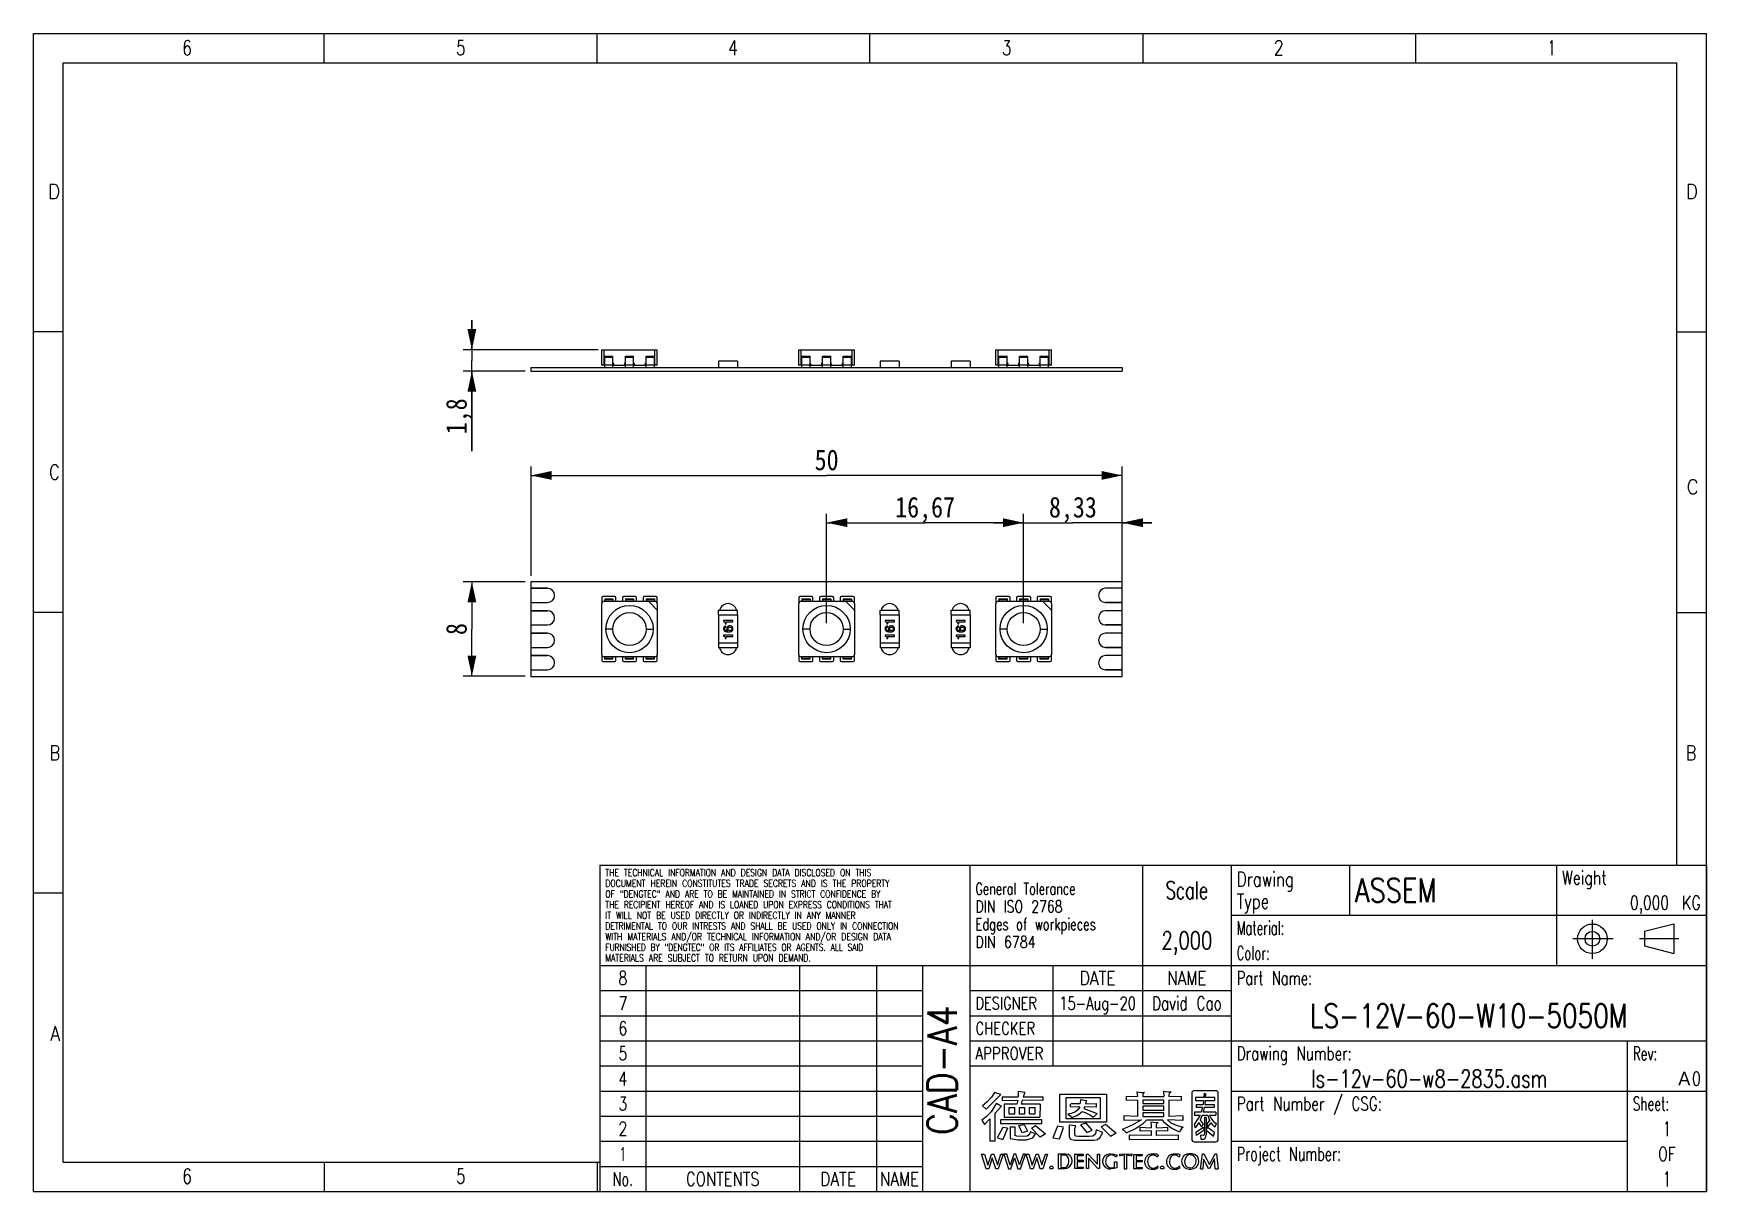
# Model space of a CAD drawing. Extents: x 4 to 145, y 3 to 102.
import ezdxf
from ezdxf.enums import TextEntityAlignment as Align

# ---------------------------------------------------------------- set-up
doc = ezdxf.new("R2010")
doc.units = 0
doc.header["$LTSCALE"] = 8.1675
doc.layers.get('0').update_dxf_attribs({"linetype": 'CONTINUOUS'})
for name, color, linetype in [('LED_CHIP_5050_BASE2', 7, 'CONTINUOUS'), ('LED_CHIP_5050_ELETRODE2', 7, 'CONTINUOUS'), ('LED_CHIP_5050_SLICONE2', 7, 'CONTINUOUS'), ('LS-12V-60-W10-5050M4', 7, 'CONTINUOUS'), ('LS-12V-60-W10-5050M9', 7, 'CONTINUOUS'), ('LS-12V-60-W10-5050M_PADS2', 7, 'CONTINUOUS'), ('LS-12V-60-W10-5050M_PLATE2', 7, 'CONTINUOUS'), ('RES_1206_012', 7, 'CONTINUOUS'), ('RES_1206_032', 7, 'CONTINUOUS')]:
    doc.layers.add(name, color=color, linetype=linetype)
doc.styles.get("Standard").update_dxf_attribs({"font": 'SIMHEI.SHX', "width": 0.85})
doc.styles.add('TEXTSTYLE_2', font='TXT.TTF')
doc.styles.add('TEXTSTYLE_3', font='TXT.TTF')
doc.styles.add('TEXTSTYLE_4', font='TXT.TTF')
doc.styles.add('TEXTSTYLE_5', font='TXT.TTF')
doc.styles.add('TEXTSTYLE_6', font='TXT.TTF')
doc.styles.add('TEXTSTYLE_8', font='gdt', dxfattribs={"width": 0.55})
doc.dimstyles.get("Standard").update_dxf_attribs({"dimtxt": 2.5, "dimasz": 2.5, "dimexe": 1.25, "dimexo": 0.625, "dimtad": 1, "dimcen": 2.5, "dimazin": 3, "dimtfac": 1, "dimtmove": 0, "dimatfit": 3})

msp = doc.modelspace()

# ---------------------------------------------------------------- texts
at = {"layer": 'LS-12V-60-W10-5050M9', "color": 7, "style": 'TEXTSTYLE_2'}
for s, width, p in [('6', 0.785714, (16.909, 99.665)), ('4', 0.785714, (63.075, 99.665)), ('2', 0.785714, (109.242, 99.665)), ('D', 0.904762, (5.75, 87.5)), ('C', 0.833333, (5.75, 63.75)), ('B', 0.785714, (5.75, 40)), ('A', 0.857143, (5.75, 16.25)), ('6', 0.785714, (16.909, 4.165))]:
    msp.add_text(s, height=1.25, dxfattribs=dict(at, width=width)).set_placement(p, align=Align.RIGHT)
for s, width, p in [('5', 0.714286, (39.258, 99.665)), ('3', 0.714286, (85.425, 99.665)), ('1', 0.571429, (131.591, 99.665)), ('D', 0.904762, (143.25, 87.5)), ('B', 0.785714, (143.25, 40)), ('5', 0.714286, (39.258, 4.165))]:
    msp.add_text(s, height=1.25, dxfattribs=dict(at, width=width)).set_placement(p)
at = {"layer": 'LS-12V-60-W10-5050M9', "color": 7, "style": 'TEXTSTYLE_2', "text_generation_flag": 2, "width": 0.833333}
msp.add_text('C', height=1.25, rotation=180, dxfattribs=at).set_placement((144.292, 63.75), align=Align.RIGHT)
at = {"layer": 'LS-12V-60-W10-5050M9', "color": 3}
for s, height, style, width, p in [('THE TECHNICAL INFORMATION AND DESIGN DATA DISCLOSED ON THIS', 0.6, 'TEXTSTYLE_3', 0.786118, (51.869, 30.175)), ('DOCUMENT HEREIN CONSTITUTES TRADE SECRETS AND IS THE PROPERTY', 0.6, 'TEXTSTYLE_3', 0.790398, (51.869, 29.275)), ('Drawing', 1.25, 'TEXTSTYLE_5', 0.744898, (105.269, 29.312)), ('ASSEM', 2, 'TEXTSTYLE_5', 0.8, (115.269, 28)), ('Weight ', 1.15, 'TEXTSTYLE_5', 0.768707, (132.769, 29.487)), ('OF "DENGTEC" AND ARE TO BE MAINTAINED IN STRICT CONFIDENCE BY', 0.6, 'TEXTSTYLE_3', 0.782592, (51.869, 28.375)), ('General Tolerance', 1, 'TEXTSTYLE_4', 0.693277, (83.169, 28.625)), ('Type ', 1.25, 'TEXTSTYLE_5', 0.738095, (105.269, 27.437)), ('THE RECIPIENT HEREOF AND IS LOANED UPON EXPRESS CONDITIONS THAT', 0.6, 'TEXTSTYLE_3', 0.779289, (51.869, 27.475)), ('IT WILL NOT BE USED DIRECTLY OR INDIRECTLY IN ANY MANNER ', 0.6, 'TEXTSTYLE_3', 0.784879, (51.869, 26.575)), ('DIN ISO 2768', 1, 'TEXTSTYLE_4', 0.771825, (83.169, 27.125)), ('WITH MATERIALS AND/OR TECHNICAL INFORMATION AND/OR DESIGN DATA', 0.6, 'TEXTSTYLE_3', 0.797619, (51.869, 24.775)), ('DETRIMENTAL TO OUR INTRESTS AND SHALL BE USED ONLY IN CONNECTION ', 0.6, 'TEXTSTYLE_3', 0.780586, (51.869, 25.675)), ('Edges of workpieces', 1, 'TEXTSTYLE_4', 0.711779, (83.169, 25.625)), ('Material:', 1.15, 'TEXTSTYLE_5', 0.621693, (105.269, 25.237)), ('FURNISHED BY "DENGTEC" OR ITS AFFILIATES OR AGENTS. ALL SAID', 0.6, 'TEXTSTYLE_3', 0.76746, (51.869, 23.875)), ('DIN 6784', 1, 'TEXTSTYLE_4', 0.782738, (83.169, 24.125)), ('Color:', 1.15, 'TEXTSTYLE_5', 0.626984, (105.269, 23.112)), ('MATERIALS ARE SUBJECT TO RETURN UPON DEMAND.', 0.6, 'TEXTSTYLE_3', 0.785714, (51.869, 22.975)), ('Part Name:', 1.15, 'TEXTSTYLE_5', 0.7, (105.269, 20.987)), ('DESIGNER', 1.05, 'TEXTSTYLE_6', 0.764881, (83.169, 18.912)), ('CHECKER', 1.05, 'TEXTSTYLE_6', 0.778912, (83.169, 16.787)), ('APPROVER', 1.05, 'TEXTSTYLE_6', 0.791667, (83.169, 14.662)), ('Drawing Number:', 1.15, 'TEXTSTYLE_5', 0.72381, (105.269, 14.612)), ('Rev:', 1.15, 'TEXTSTYLE_5', 0.642857, (138.769, 14.612)), ('Part Number / CSG:', 1.15, 'TEXTSTYLE_5', 0.727513, (105.269, 10.362)), ('Sheet:', 1.15, 'TEXTSTYLE_5', 0.642857, (138.769, 10.362)), ('Project Number:', 1.15, 'TEXTSTYLE_5', 0.680952, (105.269, 6.112))]:
    msp.add_text(s, height=height, dxfattribs=dict(at, style=style, width=width)).set_placement(p)
at = {"layer": 'LS-12V-60-W10-5050M9', "color": 3, "style": 'TEXTSTYLE_5'}
for s, height, width, p in [('Scale', 1.5, 0.671429, (101.05, 28.25)), ('2,000', 1.5, 0.742857, (101.05, 24)), ('8', 1.15, 0.785714, (53.35, 20.987)), ('DATE', 1.15, 0.833333, (93.5, 20.987)), ('NAME', 1.15, 0.803571, (101.05, 20.987)), ('7', 1.15, 0.785714, (53.35, 18.862)), ('15-Aug-20', 1.1, 0.730159, (93.5, 18.887)), ('David Cao', 1.15, 0.73545, (101.05, 18.862)), ('LS-12V-60-W10-5050M', 2, 0.769424, (124.9, 17.375)), ('6', 1.15, 0.785714, (53.35, 16.737)), ('5', 1.15, 0.714286, (53.35, 14.612)), ('4', 1.15, 0.785714, (53.35, 12.487)), ('ls-12v-60-w8-2835.asm', 1.5, 0.734694, (121.55, 12.312)), ('3', 1.15, 0.714286, (53.35, 10.362)), ('2', 1.15, 0.785714, (53.35, 8.237)), ('1', 1.25, 0.571429, (141.65, 8.187)), ('1', 1.15, 0.571429, (53.35, 6.112)), ('OF', 1.15, 0.75, (141.65, 6.112)), ('No.', 1.15, 0.690476, (53.35, 3.987)), ('CONTENTS', 1.15, 0.800595, (61.8, 3.987)), ('DATE', 1.15, 0.833333, (71.55, 3.987)), ('NAME', 1.15, 0.803571, (76.75, 3.987)), ('1', 1.25, 0.571429, (141.65, 3.937))]:
    msp.add_text(s, height=height, dxfattribs=dict(at, width=width)).set_placement(p, align=Align.CENTER)
for s, width, p in [('0,000', 0.742857, (141.821, 27.362)), (' KG', 0.785714, (144.531, 27.362)), ('0', 0.785714, (144.531, 12.487))]:
    msp.add_text(s, height=1.15, dxfattribs=dict(at, width=width)).set_placement(p, align=Align.RIGHT)
at = {"layer": 'LS-12V-60-W10-5050M9', "color": 3, "style": 'TEXTSTYLE_2', "width": 0.825397}
msp.add_text('CAD-A4', height=2.5, rotation=90, dxfattribs=at).set_placement((81.606, 19.253), align=Align.RIGHT)
at = {"layer": 'LS-12V-60-W10-5050M9', "color": 3, "style": 'TEXTSTYLE_8'}
msp.add_text('A', height=1.15, dxfattribs=at).set_placement((143.628, 12.487), align=Align.RIGHT)

# ---------------------------------------------------------------- blocks, each defined once
blk = doc.blocks.new('SYMBOL_283_BL0', base_point=(93.7, 8.72))
at = {"layer": 'LS-12V-60-W10-5050M9', "color": 7}
for p, q in [((84.08, 10.47), (85.33, 11.71)), ((84.53, 11.48), (84.16, 11.09)), ((84.78, 11.9), (84.53, 11.48)), ((85.33, 11.71), (84.78, 11.9)), ((85.43, 11.53), (85.43, 11.21)), ((85.43, 11.53), (86.79, 11.51)), ((86.79, 11.98), (86.79, 11.51)), ((87.36, 11.9), (86.79, 11.98)), ((87.36, 11.9), (87.2, 11.51)), ((87.2, 11.51), (88.87, 11.52)), ((88.87, 11.52), (88.87, 11.22)), ((90.31, 9.38), (90.32, 11.75)), ((90.32, 11.75), (94.25, 11.75)), ((90.81, 11.43), (90.81, 9.69)), ((93.75, 11.43), (90.81, 11.43)), ((93.75, 9.69), (93.75, 11.43)), ((94.25, 11.75), (94.25, 9.38)), ((95.92, 11.58), (96.88, 11.54)), ((95.92, 11.58), (95.92, 11.21)), ((96.83, 11.94), (96.88, 11.54)), ((96.83, 11.94), (97.23, 11.9)), ((97.23, 11.9), (97.46, 11.9)), ((97.33, 11.69), (97.32, 11.54)), ((97.32, 11.54), (99.1, 11.54)), ((97.36, 11.79), (97.33, 11.69)), ((97.46, 11.9), (97.36, 11.79)), ((99.07, 11.99), (99.1, 11.54)), ((99.07, 11.99), (99.25, 11.97)), ((99.25, 11.97), (99.52, 11.95)), ((99.52, 11.95), (99.74, 11.95)), ((99.57, 11.8), (99.53, 11.7)), ((99.53, 11.7), (99.53, 11.54)), ((99.53, 11.54), (100.57, 11.58)), ((99.74, 11.95), (99.57, 11.8)), ((100.57, 11.58), (100.57, 11.2)), ((101.48, 11.84), (101.48, 7.92)), ((103.51, 12.04), (101.67, 12.04)), ((102.49, 11.45), (101.77, 11.45)), ((101.77, 11.45), (101.77, 11.2)), ((102.52, 11.83), (102.49, 11.45)), ((102.52, 11.83), (102.67, 11.78)), ((102.64, 11.45), (102.67, 11.78)), ((103.41, 11.45), (102.64, 11.45)), ((103.41, 11.2), (103.41, 11.45)), ((103.71, 7.92), (103.71, 11.84)), ((84.16, 11.09), (83.76, 10.77)), ((83.76, 10.77), (84.08, 10.47)), ((84.5, 10.25), (84.08, 9.83)), ((84.95, 10.97), (84.5, 10.25)), ((84.83, 10.15), (85.38, 10.73)), ((84.83, 7.77), (84.83, 10.15)), ((84.95, 10.97), (85.38, 10.73)), ((85.44, 11.21), (86.75, 11.24)), ((86.67, 10.89), (85.61, 10.91)), ((85.61, 10.91), (85.61, 9.81)), ((86, 10.63), (86, 10.09)), ((86.01, 10.63), (86.5, 10.63)), ((86.01, 10.09), (86.5, 10.09)), ((86.5, 10.09), (86.5, 10.63)), ((86.75, 11.24), (86.67, 10.89)), ((86.86, 10.63), (86.86, 10.09)), ((86.86, 10.63), (87.36, 10.63)), ((86.86, 10.09), (87.36, 10.09)), ((87.12, 11.24), (87.04, 10.89)), ((88.64, 10.91), (87.04, 10.89)), ((88.87, 11.22), (87.12, 11.24)), ((87.36, 10.09), (87.36, 10.63)), ((87.73, 10.63), (87.73, 10.09)), ((87.74, 10.63), (88.23, 10.63)), ((87.74, 10.09), (88.23, 10.09)), ((88.23, 10.09), (88.23, 10.63)), ((88.64, 10.91), (88.63, 9.81)), ((91.28, 10.12), (90.98, 10.05)), ((90.98, 10.05), (91.18, 9.9)), ((91.18, 10.91), (91.18, 10.66)), ((92, 10.68), (91.22, 10.65)), ((91.23, 10.96), (92.04, 10.95)), ((91.63, 10.26), (91.28, 10.12)), ((91.3, 9.77), (91.69, 9.92)), ((91.86, 10.44), (91.63, 10.26)), ((91.69, 9.92), (92.01, 10.11)), ((92, 10.68), (91.86, 10.44)), ((92.01, 10.11), (92.19, 10.28)), ((92.07, 11.28), (92.04, 10.95)), ((92.07, 11.28), (92.56, 11.21)), ((92.19, 10.28), (92.44, 10.18)), ((92.41, 10.68), (92.34, 10.52)), ((92.34, 10.52), (93.48, 10.11)), ((93.39, 10.65), (92.41, 10.68)), ((92.44, 10.18), (92.84, 9.99)), ((92.56, 11.21), (92.48, 10.93)), ((92.48, 10.93), (93.39, 10.96)), ((92.84, 9.99), (93.15, 9.8)), ((93.15, 9.8), (93.48, 10.11)), ((93.39, 10.96), (93.39, 10.65)), ((96.89, 11.24), (95.92, 11.21)), ((96.89, 11.24), (96.89, 9.86)), ((99.11, 11.24), (97.32, 11.24)), ((97.32, 11.24), (97.32, 10.96)), ((97.32, 10.96), (99.11, 10.96)), ((99.11, 10.72), (97.32, 10.72)), ((97.32, 10.72), (97.32, 10.4)), ((97.32, 10.4), (99.11, 10.4)), ((99.11, 10.16), (97.32, 10.16)), ((97.32, 10.16), (97.32, 9.86)), ((99.11, 10.96), (99.11, 11.24)), ((99.11, 10.4), (99.11, 10.72)), ((99.11, 9.86), (99.11, 10.16)), ((100.57, 11.2), (99.53, 11.24)), ((99.53, 11.24), (99.53, 9.86)), ((102.18, 9.97), (101.66, 9.17)), ((102.26, 10.23), (101.7, 10.23)), ((101.7, 10.23), (101.7, 9.97)), ((101.7, 9.97), (102.18, 9.97)), ((101.77, 11.2), (102.46, 11.2)), ((101.84, 10.87), (102.42, 10.87)), ((101.84, 10.87), (101.84, 10.61)), ((102.37, 10.61), (101.84, 10.61)), ((102.36, 9.97), (102.17, 9.54)), ((102.37, 10.61), (102.26, 10.23)), ((102.36, 9.97), (102.82, 9.97)), ((102.46, 11.2), (102.42, 10.87)), ((102.53, 10.61), (102.44, 10.23)), ((103.49, 10.23), (102.44, 10.23)), ((103.35, 10.61), (102.53, 10.61)), ((102.61, 11.2), (102.57, 10.87)), ((102.57, 10.87), (103.35, 10.87)), ((102.61, 11.2), (103.41, 11.2)), ((102.82, 9.97), (102.98, 9.51)), ((102.97, 9.97), (103.14, 9.64)), ((102.97, 9.97), (103.49, 9.97)), ((103.35, 10.87), (103.35, 10.61)), ((103.49, 10.23), (103.49, 9.97)), ((84.08, 9.83), (83.71, 9.54)), ((83.71, 9.54), (83.95, 9.19)), ((83.95, 9.19), (84.4, 9.65)), ((84.4, 9.65), (84.4, 7.76)), ((85.5, 8.93), (85.02, 8.05)), ((88.79, 9.57), (85.29, 9.57)), ((85.29, 9.57), (85.29, 9.26)), ((85.29, 9.26), (88.79, 9.26)), ((85.89, 8.88), (85.5, 8.93)), ((85.89, 8.88), (85.5, 7.91)), ((85.61, 9.81), (88.63, 9.81)), ((86.1, 8.99), (86.5, 8.97)), ((86.1, 8.99), (86.1, 7.99)), ((86.5, 8.97), (86.5, 8.25)), ((86.83, 9.09), (87.28, 9.19)), ((87.12, 8.47), (86.83, 9.09)), ((87.58, 8.61), (87.12, 8.47)), ((87.28, 9.19), (87.58, 8.61)), ((87.81, 8.57), (87.75, 8.33)), ((88.24, 8.4), (87.81, 8.57)), ((87.9, 8.88), (88.26, 9.09)), ((88.66, 8.11), (87.9, 8.88)), ((88.26, 9.09), (89.1, 8.38)), ((88.79, 9.27), (88.79, 9.57)), ((90.12, 9.03), (89.71, 8.06)), ((90.61, 8.94), (90.12, 9.03)), ((90.27, 7.97), (90.61, 8.93)), ((94.25, 9.38), (90.31, 9.38)), ((90.81, 9.69), (93.75, 9.69)), ((91.09, 9.11), (91.09, 8.13)), ((91.67, 9.06), (91.09, 9.11)), ((91.18, 9.9), (91.3, 9.77)), ((91.57, 8.84), (91.67, 9.06)), ((91.59, 8.29), (91.57, 8.84)), ((92.53, 9.3), (92.07, 9.15)), ((92.07, 9.15), (92.58, 8.51)), ((93.05, 8.69), (92.53, 9.3)), ((92.58, 8.51), (93.05, 8.69)), ((93.38, 8.72), (93.32, 8.43)), ((93.94, 8.51), (93.39, 8.72)), ((93.73, 8.11), (93.94, 8.51)), ((94.17, 9.19), (93.8, 8.97)), ((93.8, 8.97), (94.6, 8.18)), ((95.06, 8.45), (94.17, 9.19)), ((96.44, 9.11), (95.57, 8.76)), ((95.57, 8.76), (95.75, 8.67)), ((96.89, 9.86), (95.72, 9.9)), ((95.72, 9.9), (95.72, 9.54)), ((95.72, 9.54), (97.22, 9.58)), ((95.75, 8.67), (95.94, 8.46)), ((95.95, 8.46), (96.7, 8.83)), ((97.22, 9.58), (96.44, 9.11)), ((96.7, 8.83), (97.38, 9.3)), ((97.08, 8.94), (98.04, 8.91)), ((97.08, 8.94), (97.08, 8.61)), ((98.04, 8.65), (97.08, 8.61)), ((97.32, 9.86), (99.11, 9.86)), ((97.38, 9.3), (97.63, 9.55)), ((99.01, 9.55), (97.63, 9.55)), ((98, 9.39), (98.04, 9.05)), ((98, 9.39), (98.19, 9.37)), ((98.04, 9.05), (98.04, 8.91)), ((98.04, 8.65), (98.04, 8.24)), ((98.19, 9.37), (98.46, 9.36)), ((98.46, 9.36), (98.63, 9.36)), ((98.49, 9.23), (98.46, 9.14)), ((98.46, 9.14), (98.46, 8.91)), ((98.46, 8.91), (98.98, 8.92)), ((99.42, 8.61), (98.46, 8.65)), ((98.46, 8.65), (98.46, 8.24)), ((98.63, 9.36), (98.49, 9.23)), ((98.98, 8.92), (99.42, 8.94)), ((99.17, 9.31), (99.01, 9.55)), ((99.71, 8.89), (99.17, 9.31)), ((99.41, 9.58), (99.71, 9.32)), ((100.72, 9.53), (99.41, 9.58)), ((99.42, 8.94), (99.42, 8.61)), ((100.72, 9.9), (99.53, 9.86)), ((99.71, 9.32), (100.15, 9.11)), ((100.44, 8.53), (99.71, 8.89)), ((100.15, 9.11), (100.73, 8.96)), ((100.49, 8.68), (100.44, 8.53)), ((100.6, 8.84), (100.49, 8.68)), ((100.73, 8.96), (100.6, 8.84)), ((100.72, 9.9), (100.72, 9.53)), ((101.66, 9.17), (101.75, 8.9)), ((102.07, 9.35), (101.75, 8.9)), ((101.8, 8.54), (102.45, 8.94)), ((101.8, 8.54), (101.85, 8.25)), ((102.48, 8.67), (101.85, 8.25)), ((102.33, 8.97), (102.07, 9.35)), ((102.17, 9.54), (102.42, 9.21)), ((102.42, 9.21), (102.33, 8.97)), ((102.45, 8.94), (102.48, 8.67)), ((102.68, 9.77), (102.54, 9.77)), ((102.54, 9.77), (102.54, 8.45)), ((102.68, 9.77), (102.68, 8.29)), ((102.76, 8.94), (102.7, 8.7)), ((102.7, 8.7), (103.32, 8.19)), ((102.98, 9.51), (102.75, 9.23)), ((102.75, 9.23), (102.82, 9)), ((103.39, 8.49), (102.76, 8.94)), ((103.09, 9.33), (102.82, 9)), ((103.09, 9.33), (103.23, 9.14)), ((103.14, 9.64), (103.33, 9.41)), ((103.23, 9.14), (103.43, 8.94)), ((103.32, 8.19), (103.39, 8.49)), ((103.33, 9.41), (103.52, 9.25)), ((103.52, 9.25), (103.43, 8.94)), ((84.83, 7.76), (84.4, 7.76)), ((85.03, 8.05), (85.5, 7.91)), ((86.1, 7.99), (86.78, 7.89)), ((86.68, 8.19), (86.5, 8.25)), ((87.12, 8.17), (86.68, 8.19)), ((86.78, 7.89), (87.5, 7.89)), ((87.56, 8.2), (87.12, 8.17)), ((87.5, 7.89), (88.04, 8.06)), ((87.75, 8.33), (87.56, 8.2)), ((88.04, 8.06), (88.24, 8.4)), ((89.1, 8.38), (88.66, 8.11)), ((89.71, 8.06), (90.27, 7.97)), ((91.09, 8.13), (91.2, 7.95)), ((91.2, 7.95), (91.58, 7.85)), ((91.58, 7.85), (93.19, 7.85)), ((91.67, 8.19), (91.59, 8.29)), ((91.88, 8.15), (91.67, 8.19)), ((92.77, 8.15), (91.88, 8.15)), ((93.11, 8.2), (92.77, 8.15)), ((93.25, 8.29), (93.11, 8.2)), ((93.19, 7.85), (93.5, 7.92)), ((93.32, 8.43), (93.25, 8.29)), ((93.5, 7.92), (93.73, 8.11)), ((94.6, 8.18), (95.07, 8.46)), ((98.04, 8.24), (96.16, 8.28)), ((96.16, 8.28), (96.16, 7.91)), ((96.16, 7.91), (98.42, 7.95)), ((98.42, 7.95), (100.36, 7.91)), ((100.36, 8.28), (98.46, 8.24)), ((100.36, 7.91), (100.36, 8.28)), ((101.67, 7.72), (103.51, 7.72)), ((102.43, 8.24), (102.21, 8.27)), ((102.21, 8.27), (102.23, 7.94)), ((102.23, 7.94), (102.51, 7.93)), ((102.49, 8.26), (102.43, 8.24)), ((102.52, 8.33), (102.49, 8.26)), ((102.51, 7.93), (102.62, 8.04)), ((102.54, 8.45), (102.52, 8.33)), ((102.62, 8.04), (102.68, 8.29)), ((83.68, 6.67), (83.9, 6.67)), ((84.08, 5.43), (83.68, 6.67)), ((83.94, 6.67), (84.22, 5.75)), ((84.22, 5.75), (84.54, 6.67)), ((84.6, 6.35), (84.3, 5.43)), ((84.54, 6.67), (84.72, 6.67)), ((84.89, 5.43), (84.6, 6.35)), ((84.72, 6.67), (85.03, 5.76)), ((85.03, 5.76), (85.32, 6.67)), ((85.52, 6.67), (85.09, 5.43)), ((85.32, 6.67), (85.52, 6.67)), ((85.56, 6.67), (85.96, 5.43)), ((85.82, 6.67), (85.56, 6.67)), ((86.1, 5.75), (85.82, 6.67)), ((86.42, 6.67), (86.1, 5.75)), ((86.18, 5.43), (86.48, 6.35)), ((86.6, 6.67), (86.42, 6.67)), ((86.48, 6.35), (86.77, 5.43)), ((86.91, 5.76), (86.6, 6.67)), ((87.2, 6.67), (86.91, 5.76)), ((86.98, 5.43), (87.4, 6.67)), ((87.4, 6.67), (87.2, 6.67)), ((87.45, 6.67), (87.7, 6.67)), ((87.84, 5.43), (87.45, 6.67)), ((87.7, 6.67), (87.98, 5.75)), ((87.98, 5.75), (88.3, 6.67)), ((88.37, 6.35), (88.06, 5.43)), ((88.3, 6.67), (88.49, 6.67)), ((88.66, 5.43), (88.37, 6.35)), ((88.49, 6.67), (88.79, 5.76)), ((88.79, 5.76), (89.09, 6.67)), ((89.28, 6.67), (88.86, 5.43)), ((89.09, 6.67), (89.28, 6.67)), ((90.16, 6.67), (90.16, 5.45)), ((90.83, 6.67), (90.16, 6.67)), ((90.39, 6.59), (90.39, 5.53)), ((90.62, 6.58), (90.39, 6.58)), ((90.85, 6.55), (90.62, 6.58)), ((91.03, 6.64), (90.83, 6.67)), ((90.96, 6.47), (90.85, 6.55)), ((90.93, 5.64), (91.04, 5.82)), ((91.03, 6.33), (90.96, 6.47)), ((91.22, 6.5), (91.03, 6.64)), ((91.07, 6.16), (91.03, 6.33)), ((91.04, 5.82), (91.07, 6.06)), ((91.07, 6.06), (91.07, 6.16)), ((91.13, 5.6), (91.29, 5.85)), ((91.22, 6.5), (91.31, 6.31)), ((91.33, 6.1), (91.29, 5.85)), ((91.31, 6.31), (91.33, 6.1)), ((91.59, 6.66), (92.29, 6.66)), ((91.59, 5.45), (91.59, 6.66)), ((92.29, 6.54), (91.77, 6.54)), ((91.77, 6.54), (91.77, 6.15)), ((91.77, 6.15), (92.29, 6.15)), ((92.29, 6.03), (91.77, 6.03)), ((91.77, 6.03), (91.77, 5.56)), ((92.29, 6.66), (92.29, 6.54)), ((92.29, 6.15), (92.29, 6.03)), ((92.56, 5.45), (92.56, 6.67)), ((92.56, 6.67), (92.71, 6.67)), ((92.71, 6.67), (93.49, 5.82)), ((93.53, 5.45), (92.74, 6.33)), ((92.74, 6.33), (92.74, 5.45)), ((93.49, 5.82), (93.49, 6.67)), ((93.49, 6.67), (93.67, 6.67)), ((93.67, 6.67), (93.67, 5.45)), ((93.95, 6.21), (93.93, 6.03)), ((93.93, 6.03), (94, 5.73)), ((94.07, 6.46), (93.95, 6.21)), ((94, 5.73), (94.17, 5.54)), ((94.28, 6.62), (94.07, 6.46)), ((94.19, 6.18), (94.18, 6.05)), ((94.18, 6.05), (94.2, 5.88)), ((94.22, 6.3), (94.19, 6.18)), ((94.2, 5.88), (94.26, 5.74)), ((94.29, 6.42), (94.22, 6.3)), ((94.26, 5.74), (94.37, 5.61)), ((94.45, 6.68), (94.28, 6.62)), ((94.43, 6.54), (94.29, 6.42)), ((94.63, 6.61), (94.43, 6.54)), ((94.59, 6.69), (94.45, 6.68)), ((94.59, 6.69), (94.87, 6.68)), ((94.78, 6.59), (94.63, 6.61)), ((95.04, 6.44), (94.78, 6.59)), ((94.87, 6.68), (95.15, 6.59)), ((94.92, 5.56), (94.92, 6.02)), ((94.92, 6.02), (95.14, 6.02)), ((95.1, 6.44), (95.04, 6.44)), ((95.15, 6.59), (95.1, 6.44)), ((95.14, 6.02), (95.14, 5.5)), ((95.36, 6.68), (96.39, 6.69)), ((95.36, 6.68), (95.36, 6.56)), ((95.36, 6.56), (95.44, 6.56)), ((95.44, 6.56), (95.76, 6.6)), ((95.76, 6.6), (95.76, 5.43)), ((95.99, 5.43), (95.99, 6.6)), ((95.99, 6.6), (96.32, 6.56)), ((96.32, 6.56), (96.39, 6.56)), ((96.39, 6.69), (96.39, 6.57)), ((96.58, 6.64), (97.28, 6.64)), ((96.58, 5.43), (96.58, 6.64)), ((97.28, 6.53), (96.76, 6.53)), ((96.76, 6.53), (96.76, 6.13)), ((96.76, 6.13), (97.28, 6.13)), ((97.28, 6.02), (96.76, 6.02)), ((96.76, 6.02), (96.76, 5.54)), ((97.28, 6.64), (97.28, 6.53)), ((97.28, 6.13), (97.28, 6.02)), ((97.47, 6.05), (97.47, 6.04)), ((97.73, 6.05), (97.73, 6.07)), ((98.22, 6.69), (98.14, 6.68)), ((98.18, 6.61), (98.19, 6.61)), ((98.19, 6.61), (98.21, 6.61)), ((98.21, 6.61), (98.23, 6.61)), ((98.23, 6.61), (98.3, 6.59)), ((98.37, 6.68), (98.29, 6.68)), ((98.44, 6.67), (98.37, 6.68)), ((98.45, 6.51), (98.52, 6.46)), ((98.52, 6.46), (98.6, 6.46)), ((98.6, 6.46), (98.65, 6.6)), ((99.33, 6.05), (99.33, 6.04)), ((99.59, 6.05), (99.59, 6.07)), ((100.07, 6.69), (100, 6.68)), ((100.04, 6.61), (100.04, 6.61)), ((100.04, 6.61), (100.06, 6.61)), ((100.06, 6.61), (100.09, 6.61)), ((100.09, 6.61), (100.16, 6.59)), ((100.22, 6.68), (100.14, 6.68)), ((100.3, 6.67), (100.22, 6.68)), ((100.3, 6.51), (100.37, 6.46)), ((100.37, 6.46), (100.46, 6.46)), ((100.46, 6.46), (100.5, 6.6)), ((100.64, 6.23), (100.61, 6.04)), ((100.61, 6.04), (100.62, 5.93)), ((100.62, 5.93), (100.65, 5.8)), ((100.74, 6.44), (100.64, 6.23)), ((100.65, 5.8), (100.76, 5.62)), ((100.74, 6.45), (100.89, 6.6)), ((100.87, 6.06), (100.93, 6.31)), ((100.91, 5.81), (100.87, 6.06)), ((100.89, 6.6), (101.09, 6.69)), ((100.91, 5.81), (100.95, 5.71)), ((100.93, 6.31), (101.05, 6.51)), ((101.08, 5.57), (100.95, 5.71)), ((101.18, 6.61), (101.05, 6.51)), ((101.09, 6.69), (101.28, 6.71)), ((101.33, 6.64), (101.18, 6.61)), ((101.53, 6.7), (101.28, 6.71)), ((101.33, 6.64), (101.52, 6.59)), ((101.71, 5.71), (101.51, 5.52)), ((101.63, 6.52), (101.52, 6.59)), ((101.78, 6.62), (101.53, 6.7)), ((101.73, 6.4), (101.63, 6.52)), ((101.76, 5.81), (101.71, 5.71)), ((101.73, 6.4), (101.78, 6.3)), ((101.81, 6.06), (101.76, 5.81)), ((101.78, 6.62), (101.9, 6.52)), ((101.78, 6.3), (101.8, 6.18)), ((101.8, 6.18), (101.81, 6.06)), ((101.86, 5.58), (102.02, 5.79)), ((101.9, 6.52), (101.97, 6.42)), ((102.04, 6.24), (101.97, 6.42)), ((102.02, 5.79), (102.07, 6.02)), ((102.07, 6.02), (102.04, 6.24)), ((102.2, 5.43), (102.37, 6.69)), ((102.37, 6.69), (102.5, 6.69)), ((102.47, 6.24), (102.4, 5.43)), ((102.87, 5.46), (102.47, 6.24)), ((102.5, 6.69), (102.96, 5.8)), ((102.96, 5.8), (103.44, 6.69)), ((103.38, 6.26), (102.97, 5.46)), ((103.45, 5.43), (103.38, 6.26)), ((103.44, 6.69), (103.57, 6.69)), ((103.57, 6.69), (103.71, 5.43)), ((84.3, 5.43), (84.08, 5.43)), ((85.09, 5.43), (84.89, 5.43)), ((85.96, 5.43), (86.18, 5.43)), ((86.77, 5.43), (86.98, 5.43)), ((88.06, 5.43), (87.84, 5.43)), ((88.86, 5.43), (88.66, 5.43)), ((89.46, 5.52), (89.48, 5.6)), ((89.49, 5.44), (89.46, 5.52)), ((89.48, 5.6), (89.56, 5.65)), ((89.56, 5.42), (89.49, 5.44)), ((89.56, 5.65), (89.65, 5.65)), ((89.68, 5.43), (89.56, 5.42)), ((89.65, 5.65), (89.72, 5.61)), ((89.74, 5.48), (89.68, 5.43)), ((89.72, 5.61), (89.75, 5.55)), ((89.75, 5.55), (89.74, 5.48)), ((90.16, 5.45), (90.74, 5.45)), ((90.39, 5.53), (90.59, 5.54)), ((90.59, 5.54), (90.78, 5.55)), ((90.75, 5.45), (90.92, 5.48)), ((90.78, 5.55), (90.93, 5.64)), ((90.92, 5.48), (91.13, 5.6)), ((92.29, 5.45), (91.59, 5.45)), ((91.77, 5.56), (92.29, 5.56)), ((92.29, 5.56), (92.29, 5.45)), ((92.74, 5.45), (92.56, 5.45)), ((93.67, 5.45), (93.53, 5.45)), ((94.17, 5.54), (94.42, 5.44)), ((94.52, 5.52), (94.37, 5.61)), ((94.42, 5.44), (94.61, 5.42)), ((94.66, 5.49), (94.52, 5.52)), ((94.9, 5.45), (94.61, 5.42)), ((94.8, 5.51), (94.66, 5.49)), ((94.8, 5.51), (94.92, 5.56)), ((95.14, 5.5), (94.9, 5.45)), ((95.76, 5.43), (95.99, 5.43)), ((97.28, 5.43), (96.58, 5.43)), ((96.76, 5.54), (97.28, 5.54)), ((97.28, 5.54), (97.28, 5.43)), ((98.13, 5.39), (98.2, 5.39)), ((98.2, 5.39), (98.25, 5.39)), ((98.25, 5.39), (98.3, 5.4)), ((98.3, 5.4), (98.35, 5.41)), ((98.35, 5.41), (98.4, 5.42)), ((98.4, 5.42), (98.41, 5.42)), ((98.41, 5.42), (98.43, 5.43)), ((98.43, 5.43), (98.5, 5.45)), ((98.5, 5.45), (98.53, 5.46)), ((98.53, 5.46), (98.55, 5.47)), ((98.62, 5.62), (98.54, 5.62)), ((98.55, 5.47), (98.58, 5.49)), ((98.58, 5.49), (98.6, 5.51)), ((98.6, 5.51), (98.62, 5.62)), ((98.82, 5.49), (98.83, 5.57)), ((98.85, 5.44), (98.82, 5.49)), ((98.83, 5.57), (98.87, 5.63)), ((98.92, 5.42), (98.85, 5.44)), ((98.87, 5.63), (98.92, 5.65)), ((98.92, 5.65), (99.01, 5.65)), ((99, 5.42), (98.92, 5.42)), ((99.04, 5.43), (99, 5.42)), ((99.01, 5.65), (99.06, 5.62)), ((99.09, 5.46), (99.04, 5.43)), ((99.06, 5.62), (99.11, 5.57)), ((99.12, 5.53), (99.09, 5.46)), ((99.11, 5.57), (99.12, 5.53)), ((99.98, 5.39), (100.05, 5.39)), ((100.05, 5.39), (100.1, 5.39)), ((100.1, 5.39), (100.15, 5.4)), ((100.15, 5.4), (100.2, 5.41)), ((100.2, 5.41), (100.26, 5.42)), ((100.26, 5.42), (100.27, 5.42)), ((100.27, 5.42), (100.28, 5.43)), ((100.28, 5.43), (100.36, 5.45)), ((100.36, 5.45), (100.38, 5.46)), ((100.38, 5.46), (100.41, 5.47)), ((100.47, 5.62), (100.4, 5.62)), ((100.41, 5.47), (100.43, 5.49)), ((100.43, 5.49), (100.46, 5.51)), ((100.46, 5.51), (100.47, 5.62)), ((100.76, 5.62), (100.84, 5.55)), ((100.84, 5.55), (101.01, 5.46)), ((101.01, 5.46), (101.21, 5.41)), ((101.34, 5.48), (101.08, 5.57)), ((101.21, 5.41), (101.39, 5.41)), ((101.51, 5.52), (101.34, 5.48)), ((101.39, 5.41), (101.64, 5.45)), ((101.64, 5.45), (101.75, 5.5)), ((101.75, 5.5), (101.86, 5.58)), ((102.2, 5.43), (102.4, 5.43)), ((102.97, 5.46), (102.87, 5.46)), ((103.45, 5.43), (103.71, 5.43))]:
    blk.add_line(p, q, dxfattribs=at)
for centre, radius, start, end in [((101.67, 11.84), 0.2, 90, 180), ((103.51, 11.84), 0.2, 0, 90), ((101.67, 7.92), 0.2, 180, 270), ((103.51, 7.92), 0.2, 270, 360), ((98.1, 6.05), 0.625, 158.0467, 180.3952), ((98.21, 6.03), 0.731, 179.1046, 200.8922), ((98.15, 6.02), 0.683, 136.7287, 157.5392), ((98.09, 6.01), 0.616, 202.8963, 250.0701), ((98.08, 6.1), 0.579, 111.1471, 136.841), ((98.37, 6.08), 0.639, 160.119, 180.9693), ((98.61, 6.05), 0.872, 180.1894, 197.9684), ((98.23, 6.13), 0.485, 135.1351, 159.4747), ((98.15, 5.9), 0.388, 197.9155, 229.0523), ((98.13, 5.92), 0.76, 89.1542, 110.4525), ((98.23, 6.13), 0.484, 95.5685, 135.5687), ((98.24, 6.86), 0.173, 260.9564, 273.018), ((98.28, 6.87), 0.187, 261.6919, 272.7717), ((98.15, 6.09), 0.518, 63.4314, 72.1964), ((98.14, 6.09), 0.524, 54.3712, 63.3981), ((98.34, 6.02), 0.662, 68.5873, 81.3424), ((98.42, 6.24), 0.42, 58.0891, 67.5455), ((99.95, 6.05), 0.625, 158.0467, 180.3952), ((100.06, 6.03), 0.731, 179.1046, 200.8922), ((100.01, 6.02), 0.683, 136.7287, 157.5392), ((99.94, 6.01), 0.616, 202.8963, 250.0701), ((99.93, 6.1), 0.579, 111.1471, 136.841), ((100.23, 6.08), 0.639, 160.119, 180.9693), ((100.46, 6.05), 0.872, 180.1894, 197.9684), ((100.08, 6.13), 0.485, 135.1351, 159.4747), ((100, 5.9), 0.388, 197.9155, 229.0523), ((99.99, 5.92), 0.76, 89.1542, 110.4525), ((100.08, 6.13), 0.484, 95.5685, 135.5687), ((100.1, 6.86), 0.173, 260.9564, 273.018), ((100.13, 6.87), 0.187, 261.6919, 272.7717), ((100, 6.09), 0.519, 54.329, 72.1869), ((100.2, 6.02), 0.662, 68.5873, 81.3424), ((100.28, 6.24), 0.42, 58.0891, 67.5455), ((98.12, 6.1), 0.712, 250.2982, 270.5014), ((98.26, 6.03), 0.557, 229.1447, 246.9842), ((98.23, 5.97), 0.495, 247.3414, 266.3689), ((98.15, 6.13), 0.657, 274.3561, 282.4978), ((98.17, 6.04), 0.564, 282.3564, 291.9904), ((98.17, 6.08), 0.597, 290.9261, 300.3826), ((98.2, 6.02), 0.535, 300.1226, 310.0864), ((99.97, 6.1), 0.712, 250.2982, 270.5014), ((100.11, 6.03), 0.557, 229.1447, 246.9842), ((100.08, 5.97), 0.495, 247.3414, 266.3689), ((100, 6.13), 0.657, 274.3561, 282.4978), ((100.02, 6.04), 0.564, 282.3564, 291.9904), ((100.02, 6.08), 0.597, 290.9261, 300.3826), ((100.05, 6.02), 0.535, 300.1226, 310.0864)]:
    blk.add_arc(centre, radius, start, end, dxfattribs=at)
blk = doc.blocks.new('_FILLED')
at = {"color": 0, "linetype": 'BYBLOCK'}
blk.add_solid([(0, 0), (-1, 0.214), (-1, -0.214)], dxfattribs=at)
blk = doc.blocks.new('*D0')
at = {"layer": 'LS-12V-60-W10-5050M4', "color": 3}
for p, q in [((45.08, 55.1), (39.83, 55.1)), ((40.58, 55.1), (40.58, 51.1)), ((40.58, 47.1), (40.58, 51.1)), ((45.08, 47.1), (39.83, 47.1))]:
    blk.add_line(p, q, dxfattribs=at)
at = {"layer": 'LS-12V-60-W10-5050M4', "color": 3, "xscale": 1.75, "yscale": 1.75, "zscale": 1.75}
for p, rotation in [((40.58, 55.1), 90), ((40.58, 47.1), 270)]:
    blk.add_blockref('_FILLED', p, dxfattribs=dict(at, rotation=rotation))
at = {"layer": 'LS-12V-60-W10-5050M4', "color": 3, "width": 0.85}
blk.add_text('8', height=1.75, rotation=90, dxfattribs=at).set_placement((40.14, 51.1), align=Align.CENTER)
blk = doc.blocks.new('*D1')
at = {"layer": 'LS-12V-60-W10-5050M4', "color": 3}
for p, q in [((45.58, 55.6), (45.58, 64.85)), ((45.58, 64.1), (70.58, 64.1)), ((95.58, 64.1), (70.58, 64.1)), ((95.58, 55.6), (95.58, 64.85))]:
    blk.add_line(p, q, dxfattribs=at)
at = {"layer": 'LS-12V-60-W10-5050M4', "color": 3, "xscale": 1.75, "yscale": 1.75, "zscale": 1.75, "rotation": 180}
blk.add_blockref('_FILLED', (45.58, 64.1), dxfattribs=at)
at = {"layer": 'LS-12V-60-W10-5050M4', "color": 3, "xscale": 1.75, "yscale": 1.75, "zscale": 1.75}
blk.add_blockref('_FILLED', (95.58, 64.1), dxfattribs=at)
at = {"layer": 'LS-12V-60-W10-5050M4', "color": 3, "width": 0.85}
blk.add_text('50', height=1.75, dxfattribs=at).set_placement((70.58, 64.54), align=Align.CENTER)
blk = doc.blocks.new('*D2')
at = {"layer": 'LS-12V-60-W10-5050M4', "color": 3}
for p, q in [((40.58, 74.73), (40.58, 77.23)), ((40.58, 77.23), (40.58, 73.83)), ((51.26, 74.73), (39.83, 74.73)), ((40.58, 66.15), (40.58, 73.83)), ((45.08, 72.93), (39.83, 72.93)), ((40.58, 72.93), (40.58, 66.15))]:
    blk.add_line(p, q, dxfattribs=at)
at = {"layer": 'LS-12V-60-W10-5050M4', "color": 3, "xscale": 1.75, "yscale": 1.75, "zscale": 1.75}
for p, rotation in [((40.58, 74.73), 270), ((40.58, 72.93), 90)]:
    blk.add_blockref('_FILLED', p, dxfattribs=dict(at, rotation=rotation))
at = {"layer": 'LS-12V-60-W10-5050M4', "color": 3, "width": 0.85}
blk.add_text('1,8', height=1.75, rotation=90, dxfattribs=at).set_placement((40.14, 70.62), align=Align.RIGHT)
blk = doc.blocks.new('*D3')
at = {"layer": 'LS-12V-60-W10-5050M4', "color": 3}
for p, q in [((87.24, 51.6), (87.24, 60.85)), ((95.58, 51.95), (95.58, 60.85)), ((87.24, 60.1), (84.74, 60.1)), ((84.74, 60.1), (91.41, 60.1)), ((98.08, 60.1), (91.41, 60.1)), ((95.58, 60.1), (98.08, 60.1))]:
    blk.add_line(p, q, dxfattribs=at)
at = {"layer": 'LS-12V-60-W10-5050M4', "color": 3, "xscale": 1.75, "yscale": 1.75, "zscale": 1.75}
blk.add_blockref('_FILLED', (87.24, 60.1), dxfattribs=at)
at = {"layer": 'LS-12V-60-W10-5050M4', "color": 3, "xscale": 1.75, "yscale": 1.75, "zscale": 1.75, "rotation": 180}
blk.add_blockref('_FILLED', (95.58, 60.1), dxfattribs=at)
at = {"layer": 'LS-12V-60-W10-5050M4', "color": 3, "width": 0.85}
blk.add_text('8,33', height=1.75, dxfattribs=at).set_placement((91.41, 60.54), align=Align.CENTER)
blk = doc.blocks.new('*D4')
at = {"layer": 'LS-12V-60-W10-5050M4', "color": 3}
for p, q in [((70.58, 51.6), (70.58, 60.85)), ((87.24, 51.6), (87.24, 60.85)), ((70.58, 60.1), (78.91, 60.1)), ((87.24, 60.1), (78.91, 60.1))]:
    blk.add_line(p, q, dxfattribs=at)
at = {"layer": 'LS-12V-60-W10-5050M4', "color": 3, "xscale": 1.75, "yscale": 1.75, "zscale": 1.75, "rotation": 180}
blk.add_blockref('_FILLED', (70.58, 60.1), dxfattribs=at)
at = {"layer": 'LS-12V-60-W10-5050M4', "color": 3, "xscale": 1.75, "yscale": 1.75, "zscale": 1.75}
blk.add_blockref('_FILLED', (87.24, 60.1), dxfattribs=at)
at = {"layer": 'LS-12V-60-W10-5050M4', "color": 3, "width": 0.85}
blk.add_text('16,67', height=1.75, dxfattribs=at).set_placement((78.91, 60.54), align=Align.CENTER)

# ---------------------------------------------------------------- dimensions: what is measured, and where the dimension line sits
at = {"layer": 'LS-12V-60-W10-5050M4', "color": 3}
for base, p1, p2, angle, picture, middle in [((40.578, 74.73), (45.078, 72.93), (51.262, 74.73), 90, '*D2', (41.265, 64.395)), ((45.578, 64.098), (95.578, 55.598), (45.578, 55.598), 180, '*D1', (69.091, 65.411)), ((87.245, 60.098), (95.578, 51.948), (87.245, 51.598), 180, '*D3', (88.437, 61.411)), ((40.578, 47.098), (45.078, 55.098), (45.078, 47.098), 270, '*D0', (39.599, 50.434))]:
    dim = msp.add_linear_dim(base=base, p1=p1, p2=p2, angle=angle, dimstyle='Standard', dxfattribs=at)
    dim.commit()
    dim.dimension.update_dxf_attribs({"geometry": picture, "text_midpoint": middle, "dimtype": 128})
dim = msp.add_linear_dim(base=(87.245, 60.098), p1=(70.578, 51.598), p2=(87.245, 51.598), dimstyle='Standard', dxfattribs=at)
dim.commit()
dim.dimension.update_dxf_attribs({"geometry": '*D4', "text_midpoint": (75.193, 61.411), "dimtype": 128})

# ---------------------------------------------------------------- linework, layer by layer
at = {"layer": 'LED_CHIP_5050_BASE2', "color": 7}
for p, q in [((51.562, 73.43), (51.562, 74.73)), ((51.562, 74.73), (56.262, 74.73)), ((51.762, 73.53), (51.762, 74.73)), ((51.762, 73.63), (51.812, 73.63)), ((52.512, 73.63), (52.562, 73.63)), ((52.562, 73.53), (52.562, 73.63)), ((53.512, 73.53), (53.512, 73.63)), ((53.512, 73.63), (53.562, 73.63)), ((54.262, 73.63), (54.312, 73.63)), ((54.312, 73.53), (54.312, 73.63)), ((55.262, 73.53), (55.262, 73.63)), ((55.262, 73.63), (55.312, 73.63)), ((56.012, 73.63), (56.062, 73.63)), ((56.062, 73.53), (56.062, 74.73)), ((56.262, 73.43), (56.262, 74.73)), ((68.228, 73.43), (68.228, 74.73)), ((68.228, 74.73), (72.928, 74.73)), ((68.428, 73.53), (68.428, 74.73)), ((68.428, 73.63), (68.478, 73.63)), ((69.178, 73.63), (69.228, 73.63)), ((69.228, 73.53), (69.228, 73.63)), ((70.178, 73.53), (70.178, 73.63)), ((70.178, 73.63), (70.228, 73.63)), ((70.928, 73.63), (70.978, 73.63)), ((70.978, 73.53), (70.978, 73.63)), ((71.928, 73.63), (71.978, 73.63)), ((71.928, 73.53), (71.928, 73.63)), ((72.678, 73.63), (72.728, 73.63)), ((72.728, 73.53), (72.728, 74.73)), ((72.928, 73.43), (72.928, 74.73)), ((84.895, 74.73), (89.595, 74.73)), ((84.895, 73.43), (84.895, 74.73)), ((85.095, 73.53), (85.095, 74.73)), ((85.095, 73.63), (85.145, 73.63)), ((85.845, 73.63), (85.895, 73.63)), ((85.895, 73.53), (85.895, 73.63)), ((86.845, 73.63), (86.895, 73.63)), ((86.845, 73.53), (86.845, 73.63)), ((87.595, 73.63), (87.645, 73.63)), ((87.645, 73.53), (87.645, 73.63)), ((88.595, 73.63), (88.645, 73.63)), ((88.595, 73.53), (88.595, 73.63)), ((89.345, 73.63), (89.395, 73.63)), ((89.395, 73.53), (89.395, 74.73)), ((89.595, 73.43), (89.595, 74.73)), ((51.812, 73.43), (51.562, 73.43)), ((51.812, 73.53), (51.762, 73.53)), ((52.562, 73.53), (52.512, 73.53)), ((52.512, 73.43), (53.562, 73.43)), ((53.562, 73.53), (53.512, 73.53)), ((54.312, 73.53), (54.262, 73.53)), ((54.262, 73.43), (55.312, 73.43)), ((55.312, 73.53), (55.262, 73.53)), ((56.062, 73.53), (56.012, 73.53)), ((56.262, 73.43), (56.012, 73.43)), ((68.478, 73.43), (68.228, 73.43)), ((68.478, 73.53), (68.428, 73.53)), ((69.228, 73.53), (69.178, 73.53)), ((69.178, 73.43), (70.228, 73.43)), ((70.228, 73.53), (70.178, 73.53)), ((70.978, 73.53), (70.928, 73.53)), ((70.928, 73.43), (71.978, 73.43)), ((71.978, 73.53), (71.928, 73.53)), ((72.728, 73.53), (72.678, 73.53)), ((72.928, 73.43), (72.678, 73.43)), ((85.145, 73.43), (84.895, 73.43)), ((85.145, 73.53), (85.095, 73.53)), ((85.895, 73.53), (85.845, 73.53)), ((85.845, 73.43), (86.895, 73.43)), ((86.895, 73.53), (86.845, 73.53)), ((87.645, 73.53), (87.595, 73.53)), ((87.595, 73.43), (88.645, 73.43)), ((88.645, 73.53), (88.595, 73.53)), ((89.395, 73.53), (89.345, 73.53)), ((89.595, 73.43), (89.345, 73.43)), ((51.562, 48.948), (51.562, 53.248)), ((51.762, 53.448), (56.062, 53.448)), ((56.232, 52.73), (55.543, 53.419)), ((56.262, 53.248), (56.262, 48.948)), ((68.228, 48.948), (68.228, 53.248)), ((68.428, 53.448), (72.728, 53.448)), ((72.899, 52.73), (72.21, 53.419)), ((72.928, 53.248), (72.928, 48.948)), ((84.895, 48.948), (84.895, 53.248)), ((85.095, 53.448), (89.395, 53.448)), ((89.566, 52.73), (88.876, 53.419)), ((89.595, 53.248), (89.595, 48.948)), ((56.062, 48.748), (51.762, 48.748)), ((72.728, 48.748), (68.428, 48.748)), ((89.395, 48.748), (85.095, 48.748))]:
    msp.add_line(p, q, dxfattribs=at)
for centre in [(53.912, 51.098), (70.578, 51.098), (87.245, 51.098)]:
    msp.add_circle(centre, 2, dxfattribs=at)
for centre, radius, start, end in [((51.662, 73.53), 0.1, 270, 360), ((52.662, 73.53), 0.1, 180, 270), ((53.412, 73.53), 0.1, 270, 360), ((54.412, 73.53), 0.1, 180, 270), ((55.162, 73.53), 0.1, 270, 360), ((56.162, 73.53), 0.1, 180, 270), ((68.328, 73.53), 0.1, 270, 360), ((69.328, 73.53), 0.1, 180, 270), ((70.078, 73.53), 0.1, 270, 360), ((71.078, 73.53), 0.1, 180, 270), ((71.828, 73.53), 0.1, 270, 360), ((72.828, 73.53), 0.1, 180, 270), ((84.995, 73.53), 0.1, 270, 360), ((85.995, 73.53), 0.1, 180, 270), ((86.745, 73.53), 0.1, 270, 360), ((87.745, 73.53), 0.1, 180, 270), ((88.495, 73.53), 0.1, 270, 360), ((89.495, 73.53), 0.1, 180, 270), ((51.762, 53.248), 0.2, 90, 180), ((55.472, 53.348), 0.1, 44.99712, 90), ((56.062, 53.248), 0.2, 0, 90), ((56.162, 52.659), 0.1, 0, 44.99712), ((68.428, 53.248), 0.2, 90, 180), ((72.139, 53.348), 0.1, 44.99712, 90), ((72.728, 53.248), 0.2, 0, 90), ((72.828, 52.659), 0.1, 0, 44.99712), ((85.095, 53.248), 0.2, 90, 180), ((88.806, 53.348), 0.1, 44.99712, 90), ((89.395, 53.248), 0.2, 0, 90), ((89.495, 52.659), 0.1, 0, 44.99712), ((51.762, 48.948), 0.2, 180, 270), ((56.062, 48.948), 0.2, 270, 360), ((68.428, 48.948), 0.2, 180, 270), ((72.728, 48.948), 0.2, 270, 360), ((85.095, 48.948), 0.2, 180, 270), ((89.395, 48.948), 0.2, 270, 360)]:
    msp.add_arc(centre, radius, start, end, dxfattribs=at)
at = {"layer": 'LED_CHIP_5050_ELETRODE2', "color": 7}
for p, q in [((51.812, 73.23), (51.812, 74.18)), ((51.812, 74.18), (52.512, 74.18)), ((52.512, 74.092), (51.812, 74.092)), ((52.512, 73.23), (52.512, 74.18)), ((53.562, 73.23), (53.562, 74.18)), ((53.562, 74.18), (54.262, 74.18)), ((54.262, 74.092), (53.562, 74.092)), ((54.262, 73.23), (54.262, 74.18)), ((55.312, 73.23), (55.312, 74.18)), ((55.312, 74.18), (56.012, 74.18)), ((56.012, 74.092), (55.312, 74.092)), ((56.012, 73.23), (56.012, 74.18)), ((68.478, 73.23), (68.478, 74.18)), ((68.478, 74.18), (69.178, 74.18)), ((69.178, 74.092), (68.478, 74.092)), ((69.178, 73.23), (69.178, 74.18)), ((70.228, 73.23), (70.228, 74.18)), ((70.228, 74.18), (70.928, 74.18)), ((70.928, 74.092), (70.228, 74.092)), ((70.928, 73.23), (70.928, 74.18)), ((71.978, 73.23), (71.978, 74.18)), ((71.978, 74.18), (72.678, 74.18)), ((72.678, 74.092), (71.978, 74.092)), ((72.678, 73.23), (72.678, 74.18)), ((85.145, 74.18), (85.845, 74.18)), ((85.145, 73.23), (85.145, 74.18)), ((85.845, 74.092), (85.145, 74.092)), ((85.845, 73.23), (85.845, 74.18)), ((86.895, 74.18), (87.595, 74.18)), ((86.895, 73.23), (86.895, 74.18)), ((87.595, 74.092), (86.895, 74.092)), ((87.595, 73.23), (87.595, 74.18)), ((88.645, 74.18), (89.345, 74.18)), ((88.645, 73.23), (88.645, 74.18)), ((89.345, 74.092), (88.645, 74.092)), ((89.345, 73.23), (89.345, 74.18)), ((52.512, 73.43), (51.812, 73.43)), ((54.262, 73.43), (53.562, 73.43)), ((56.012, 73.43), (55.312, 73.43)), ((69.178, 73.43), (68.478, 73.43)), ((70.928, 73.43), (70.228, 73.43)), ((72.678, 73.43), (71.978, 73.43)), ((85.845, 73.43), (85.145, 73.43)), ((87.595, 73.43), (86.895, 73.43)), ((89.345, 73.43), (88.645, 73.43)), ((51.812, 53.648), (51.812, 53.448)), ((51.812, 53.648), (52.512, 53.648)), ((52.512, 53.56), (51.812, 53.56)), ((52.512, 53.648), (52.512, 53.448)), ((53.562, 53.648), (53.562, 53.448)), ((53.562, 53.648), (54.262, 53.648)), ((54.262, 53.56), (53.562, 53.56)), ((54.262, 53.648), (54.262, 53.448)), ((55.312, 53.648), (55.312, 53.448)), ((55.312, 53.648), (56.012, 53.648)), ((56.012, 53.56), (55.312, 53.56)), ((56.012, 53.648), (56.012, 53.448)), ((68.478, 53.648), (68.478, 53.448)), ((68.478, 53.648), (69.178, 53.648)), ((69.178, 53.56), (68.478, 53.56)), ((69.178, 53.648), (69.178, 53.448)), ((70.228, 53.648), (70.228, 53.448)), ((70.228, 53.648), (70.928, 53.648)), ((70.928, 53.56), (70.228, 53.56)), ((70.928, 53.648), (70.928, 53.448)), ((71.978, 53.648), (71.978, 53.448)), ((71.978, 53.648), (72.678, 53.648)), ((72.678, 53.56), (71.978, 53.56)), ((72.678, 53.648), (72.678, 53.448)), ((85.145, 53.648), (85.845, 53.648)), ((85.145, 53.648), (85.145, 53.448)), ((85.845, 53.56), (85.145, 53.56)), ((85.845, 53.648), (85.845, 53.448)), ((86.895, 53.648), (87.595, 53.648)), ((86.895, 53.648), (86.895, 53.448)), ((87.595, 53.56), (86.895, 53.56)), ((87.595, 53.648), (87.595, 53.448)), ((88.645, 53.648), (89.345, 53.648)), ((88.645, 53.648), (88.645, 53.448)), ((89.345, 53.56), (88.645, 53.56)), ((89.345, 53.648), (89.345, 53.448)), ((51.812, 48.548), (51.812, 48.748)), ((51.812, 48.637), (52.512, 48.637)), ((52.512, 48.548), (51.812, 48.548)), ((52.512, 48.548), (52.512, 48.748)), ((53.562, 48.548), (53.562, 48.748)), ((53.562, 48.637), (54.262, 48.637)), ((54.262, 48.548), (53.562, 48.548)), ((54.262, 48.548), (54.262, 48.748)), ((55.312, 48.548), (55.312, 48.748)), ((55.312, 48.637), (56.012, 48.637)), ((56.012, 48.548), (55.312, 48.548)), ((56.012, 48.548), (56.012, 48.748)), ((68.478, 48.548), (68.478, 48.748)), ((68.478, 48.637), (69.178, 48.637)), ((69.178, 48.548), (68.478, 48.548)), ((69.178, 48.548), (69.178, 48.748)), ((70.228, 48.548), (70.228, 48.748)), ((70.228, 48.637), (70.928, 48.637)), ((70.928, 48.548), (70.228, 48.548)), ((70.928, 48.548), (70.928, 48.748)), ((71.978, 48.548), (71.978, 48.748)), ((71.978, 48.637), (72.678, 48.637)), ((72.678, 48.548), (71.978, 48.548)), ((72.678, 48.548), (72.678, 48.748)), ((85.145, 48.548), (85.145, 48.748)), ((85.145, 48.637), (85.845, 48.637)), ((85.845, 48.548), (85.145, 48.548)), ((85.845, 48.548), (85.845, 48.748)), ((86.895, 48.548), (86.895, 48.748)), ((86.895, 48.637), (87.595, 48.637)), ((87.595, 48.548), (86.895, 48.548)), ((87.595, 48.548), (87.595, 48.748)), ((88.645, 48.548), (88.645, 48.748)), ((88.645, 48.637), (89.345, 48.637)), ((89.345, 48.548), (88.645, 48.548)), ((89.345, 48.548), (89.345, 48.748))]:
    msp.add_line(p, q, dxfattribs=at)
at = {"layer": 'LED_CHIP_5050_SLICONE2', "color": 7}
for p, q in [((52.512, 51.098), (51.912, 51.098)), ((55.312, 51.098), (55.912, 51.098)), ((69.178, 51.098), (68.578, 51.098)), ((71.978, 51.098), (72.578, 51.098)), ((85.845, 51.098), (85.245, 51.098)), ((88.645, 51.098), (89.245, 51.098))]:
    msp.add_line(p, q, dxfattribs=at)
for centre, radius in [((53.912, 51.098), 2), ((53.912, 51.098), 1.4), ((70.578, 51.098), 2), ((70.578, 51.098), 1.4), ((87.245, 51.098), 2), ((87.245, 51.098), 1.4)]:
    msp.add_circle(centre, radius, dxfattribs=at)
at = {"layer": 'LS-12V-60-W10-5050M9', "color": 7}
for p, q in [((3.5, 3.5), (3.5, 101.5)), ((3.5, 101.5), (145, 101.5)), ((28.083, 99), (28.083, 101.5)), ((51.167, 99), (51.167, 101.5)), ((74.25, 99), (74.25, 101.5)), ((97.333, 101.5), (97.333, 99)), ((120.417, 99), (120.417, 101.5)), ((145, 3.5), (145, 101.5)), ((6, 6), (6, 99)), ((6, 99), (142.5, 99)), ((142.5, 31.125), (142.5, 99)), ((6, 76.25), (3.5, 76.25)), ((142.5, 76.25), (145, 76.25)), ((6, 52.5), (3.5, 52.5)), ((142.5, 52.5), (145, 52.5)), ((6, 28.75), (3.5, 28.75)), ((6, 6), (51.4, 6)), ((28.083, 6), (28.083, 3.5)), ((51.167, 6), (51.167, 3.5)), ((3.5, 3.5), (145, 3.5))]:
    msp.add_line(p, q, dxfattribs=at)
at = {"layer": 'LS-12V-60-W10-5050M9', "color": 3}
for p, q in [((51.4, 31.125), (145, 31.125)), ((51.4, 31.125), (51.4, 3.5)), ((82.7, 31.125), (82.7, 3.5)), ((97.3, 31.125), (97.3, 14.125)), ((104.8, 31.125), (104.8, 3.5)), ((114.8, 31.125), (114.8, 26.875)), ((132.3, 31.125), (132.3, 22.625)), ((145, 31.125), (145, 3.5)), ((104.8, 26.875), (145, 26.875)), ((135.358, 23.206), (135.35, 26.49)), ((139.748, 25.531), (142.248, 26.156)), ((139.748, 25.531), (139.748, 24.281)), ((142.248, 26.156), (142.248, 23.656)), ((137.108, 24.888), (133.682, 24.888)), ((142.651, 24.888), (139.325, 24.888)), ((139.748, 24.281), (142.248, 23.656)), ((51.4, 22.625), (145, 22.625)), ((55.3, 22.625), (55.3, 3.5)), ((68.3, 22.625), (68.3, 3.5)), ((74.8, 22.625), (74.8, 3.5)), ((78.7, 22.625), (78.7, 3.5)), ((89.7, 22.625), (89.7, 14.125)), ((51.4, 20.5), (78.7, 20.5)), ((82.7, 20.5), (104.8, 20.5)), ((51.4, 18.375), (78.7, 18.375)), ((82.7, 18.375), (104.8, 18.375)), ((51.4, 16.25), (78.7, 16.25)), ((82.7, 16.25), (145, 16.25)), ((138.3, 16.25), (138.3, 3.5)), ((51.4, 14.125), (78.7, 14.125)), ((82.7, 14.125), (104.8, 14.125)), ((51.4, 12), (78.7, 12)), ((104.8, 12), (145, 12)), ((51.4, 9.875), (78.7, 9.875)), ((51.4, 7.75), (78.7, 7.75)), ((104.8, 7.75), (138.3, 7.75)), ((51.4, 5.625), (78.7, 5.625)), ((51.4, 3.5), (145, 3.5))]:
    msp.add_line(p, q, dxfattribs=at)
for radius in [1.25, 0.625]:
    msp.add_circle((135.347, 24.888), radius, dxfattribs=at)
at = {"layer": 'LS-12V-60-W10-5050M_PADS2', "color": 7}
for p, q in [((45.578, 54.548), (45.578, 53.348)), ((46.978, 54.548), (45.578, 54.548)), ((52.662, 53.848), (51.662, 53.848)), ((54.412, 53.848), (53.412, 53.848)), ((56.162, 53.848), (55.162, 53.848)), ((69.328, 53.848), (68.328, 53.848)), ((71.078, 53.848), (70.078, 53.848)), ((72.828, 53.848), (71.828, 53.848)), ((85.995, 53.848), (84.995, 53.848)), ((87.745, 53.848), (86.745, 53.848)), ((89.495, 53.848), (88.495, 53.848)), ((95.578, 54.548), (94.178, 54.548)), ((95.578, 53.348), (95.578, 54.548)), ((45.578, 53.348), (46.978, 53.348)), ((45.578, 52.648), (45.578, 51.448)), ((46.978, 52.648), (45.578, 52.648)), ((51.562, 53.748), (51.562, 53.248)), ((52.762, 53.448), (52.762, 53.748)), ((53.312, 53.748), (53.312, 53.448)), ((54.512, 53.448), (54.512, 53.748)), ((55.062, 53.748), (55.062, 53.448)), ((56.262, 53.248), (56.262, 53.748)), ((68.228, 53.748), (68.228, 53.248)), ((69.428, 53.448), (69.428, 53.748)), ((69.978, 53.748), (69.978, 53.448)), ((71.178, 53.448), (71.178, 53.748)), ((71.728, 53.748), (71.728, 53.448)), ((72.928, 53.248), (72.928, 53.748)), ((84.895, 53.748), (84.895, 53.248)), ((86.095, 53.448), (86.095, 53.748)), ((86.645, 53.748), (86.645, 53.448)), ((87.845, 53.448), (87.845, 53.748)), ((88.395, 53.748), (88.395, 53.448)), ((89.595, 53.248), (89.595, 53.748)), ((94.178, 53.348), (95.578, 53.348)), ((95.578, 52.648), (94.178, 52.648)), ((95.578, 51.448), (95.578, 52.648)), ((45.578, 51.448), (46.978, 51.448)), ((94.178, 51.448), (95.578, 51.448)), ((45.578, 50.748), (45.578, 49.548)), ((46.978, 50.748), (45.578, 50.748)), ((45.578, 49.548), (46.978, 49.548)), ((95.578, 50.748), (94.178, 50.748)), ((94.178, 49.548), (95.578, 49.548)), ((95.578, 49.548), (95.578, 50.748)), ((45.578, 48.848), (45.578, 47.648)), ((46.978, 48.848), (45.578, 48.848)), ((51.562, 48.948), (51.562, 48.448)), ((51.662, 48.348), (52.662, 48.348)), ((52.762, 48.448), (52.762, 48.748)), ((53.312, 48.748), (53.312, 48.448)), ((53.412, 48.348), (54.412, 48.348)), ((54.512, 48.448), (54.512, 48.748)), ((55.062, 48.748), (55.062, 48.448)), ((55.162, 48.348), (56.162, 48.348)), ((56.262, 48.448), (56.262, 48.948)), ((68.228, 48.948), (68.228, 48.448)), ((68.328, 48.348), (69.328, 48.348)), ((69.428, 48.448), (69.428, 48.748)), ((69.978, 48.748), (69.978, 48.448)), ((70.078, 48.348), (71.078, 48.348)), ((71.178, 48.448), (71.178, 48.748)), ((71.728, 48.748), (71.728, 48.448)), ((71.828, 48.348), (72.828, 48.348)), ((72.928, 48.448), (72.928, 48.948)), ((84.895, 48.948), (84.895, 48.448)), ((84.995, 48.348), (85.995, 48.348)), ((86.095, 48.448), (86.095, 48.748)), ((86.645, 48.748), (86.645, 48.448)), ((86.745, 48.348), (87.745, 48.348)), ((87.845, 48.448), (87.845, 48.748)), ((88.395, 48.748), (88.395, 48.448)), ((88.495, 48.348), (89.495, 48.348)), ((89.595, 48.448), (89.595, 48.948)), ((95.578, 48.848), (94.178, 48.848)), ((95.578, 47.648), (95.578, 48.848)), ((45.578, 47.648), (46.978, 47.648)), ((94.178, 47.648), (95.578, 47.648))]:
    msp.add_line(p, q, dxfattribs=at)
for centre, radius, start, end in [((46.978, 53.948), 0.6, 270, 90), ((51.662, 53.748), 0.1, 90, 180), ((52.662, 53.748), 0.1, 0, 90), ((53.412, 53.748), 0.1, 90, 180), ((54.412, 53.748), 0.1, 0, 90), ((55.162, 53.748), 0.1, 90, 180), ((56.162, 53.748), 0.1, 0, 90), ((68.328, 53.748), 0.1, 90, 180), ((69.328, 53.748), 0.1, 0, 90), ((70.078, 53.748), 0.1, 90, 180), ((71.078, 53.748), 0.1, 0, 90), ((71.828, 53.748), 0.1, 90, 180), ((72.828, 53.748), 0.1, 0, 90), ((84.995, 53.748), 0.1, 90, 180), ((85.995, 53.748), 0.1, 0, 90), ((86.745, 53.748), 0.1, 90, 180), ((87.745, 53.748), 0.1, 0, 90), ((88.495, 53.748), 0.1, 90, 180), ((89.495, 53.748), 0.1, 0, 90), ((94.178, 53.948), 0.6, 90, 270), ((46.978, 52.048), 0.6, 270, 90), ((62.245, 52.498), 0.75, 15.57273, 164.42727), ((75.912, 52.498), 0.75, 15.57273, 164.42727), ((81.912, 52.498), 0.75, 15.57273, 164.42727), ((94.178, 52.048), 0.6, 90, 270), ((46.978, 50.148), 0.6, 270, 90), ((94.178, 50.148), 0.6, 90, 270), ((46.978, 48.248), 0.6, 270, 90), ((51.662, 48.448), 0.1, 180, 270), ((52.662, 48.448), 0.1, 270, 360), ((53.412, 48.448), 0.1, 180, 270), ((54.412, 48.448), 0.1, 270, 360), ((55.162, 48.448), 0.1, 180, 270), ((56.162, 48.448), 0.1, 270, 360), ((62.245, 49.698), 0.75, 195.58954, 344.41046), ((68.328, 48.448), 0.1, 180, 270), ((69.328, 48.448), 0.1, 270, 360), ((70.078, 48.448), 0.1, 180, 270), ((71.078, 48.448), 0.1, 270, 360), ((71.828, 48.448), 0.1, 180, 270), ((72.828, 48.448), 0.1, 270, 360), ((75.912, 49.698), 0.75, 195.58954, 344.41046), ((81.912, 49.698), 0.75, 195.58954, 344.41046), ((84.995, 48.448), 0.1, 180, 270), ((85.995, 48.448), 0.1, 270, 360), ((86.745, 48.448), 0.1, 180, 270), ((87.745, 48.448), 0.1, 270, 360), ((88.495, 48.448), 0.1, 180, 270), ((89.495, 48.448), 0.1, 270, 360), ((94.178, 48.248), 0.6, 90, 270)]:
    msp.add_arc(centre, radius, start, end, dxfattribs=at)
at = {"layer": 'LS-12V-60-W10-5050M_PLATE2', "color": 7}
for p, q in [((45.578, 73.23), (45.578, 72.93)), ((45.578, 73.23), (95.578, 73.23)), ((45.578, 72.93), (95.578, 72.93)), ((95.578, 73.23), (95.578, 72.93)), ((45.578, 55.098), (45.578, 54.548)), ((95.578, 55.098), (45.578, 55.098)), ((45.578, 54.548), (46.978, 54.548)), ((52.662, 53.848), (51.662, 53.848)), ((54.412, 53.848), (53.412, 53.848)), ((56.162, 53.848), (55.162, 53.848)), ((69.328, 53.848), (68.328, 53.848)), ((71.078, 53.848), (70.078, 53.848)), ((72.828, 53.848), (71.828, 53.848)), ((85.995, 53.848), (84.995, 53.848)), ((87.745, 53.848), (86.745, 53.848)), ((89.495, 53.848), (88.495, 53.848)), ((95.578, 54.548), (94.178, 54.548)), ((95.578, 54.548), (95.578, 55.098)), ((45.578, 53.348), (45.578, 52.648)), ((45.578, 53.348), (46.978, 53.348)), ((45.578, 52.648), (46.978, 52.648)), ((51.562, 53.748), (51.562, 53.248)), ((52.762, 53.448), (52.762, 53.748)), ((53.312, 53.748), (53.312, 53.448)), ((54.512, 53.448), (54.512, 53.748)), ((55.062, 53.748), (55.062, 53.448)), ((56.262, 53.248), (56.262, 53.748)), ((68.228, 53.748), (68.228, 53.248)), ((69.428, 53.448), (69.428, 53.748)), ((69.978, 53.748), (69.978, 53.448)), ((71.178, 53.448), (71.178, 53.748)), ((71.728, 53.748), (71.728, 53.448)), ((72.928, 53.248), (72.928, 53.748)), ((84.895, 53.748), (84.895, 53.248)), ((86.095, 53.448), (86.095, 53.748)), ((86.645, 53.748), (86.645, 53.448)), ((87.845, 53.448), (87.845, 53.748)), ((88.395, 53.748), (88.395, 53.448)), ((89.595, 53.248), (89.595, 53.748)), ((95.578, 53.348), (94.178, 53.348)), ((95.578, 52.648), (94.178, 52.648)), ((95.578, 52.648), (95.578, 53.348)), ((45.578, 51.448), (45.578, 50.748)), ((45.578, 51.448), (46.978, 51.448)), ((95.578, 51.448), (94.178, 51.448)), ((95.578, 50.748), (95.578, 51.448)), ((45.578, 50.748), (46.978, 50.748)), ((45.578, 49.548), (45.578, 48.848)), ((45.578, 49.548), (46.978, 49.548)), ((95.578, 50.748), (94.178, 50.748)), ((95.578, 49.548), (94.178, 49.548)), ((95.578, 48.848), (95.578, 49.548)), ((45.578, 48.848), (46.978, 48.848)), ((51.562, 48.948), (51.562, 48.448)), ((51.662, 48.348), (52.662, 48.348)), ((52.762, 48.448), (52.762, 48.748)), ((53.312, 48.748), (53.312, 48.448)), ((53.412, 48.348), (54.412, 48.348)), ((54.512, 48.448), (54.512, 48.748)), ((55.062, 48.748), (55.062, 48.448)), ((55.162, 48.348), (56.162, 48.348)), ((56.262, 48.448), (56.262, 48.948)), ((68.228, 48.948), (68.228, 48.448)), ((68.328, 48.348), (69.328, 48.348)), ((69.428, 48.448), (69.428, 48.748)), ((69.978, 48.748), (69.978, 48.448)), ((70.078, 48.348), (71.078, 48.348)), ((71.178, 48.448), (71.178, 48.748)), ((71.728, 48.748), (71.728, 48.448)), ((71.828, 48.348), (72.828, 48.348)), ((72.928, 48.448), (72.928, 48.948)), ((84.895, 48.948), (84.895, 48.448)), ((84.995, 48.348), (85.995, 48.348)), ((86.095, 48.448), (86.095, 48.748)), ((86.645, 48.748), (86.645, 48.448)), ((86.745, 48.348), (87.745, 48.348)), ((87.845, 48.448), (87.845, 48.748)), ((88.395, 48.748), (88.395, 48.448)), ((88.495, 48.348), (89.495, 48.348)), ((89.595, 48.448), (89.595, 48.948)), ((95.578, 48.848), (94.178, 48.848)), ((45.578, 47.648), (45.578, 47.098)), ((45.578, 47.648), (46.978, 47.648)), ((45.578, 47.098), (95.578, 47.098)), ((95.578, 47.648), (94.178, 47.648)), ((95.578, 47.098), (95.578, 47.648))]:
    msp.add_line(p, q, dxfattribs=at)
for centre, radius, start, end in [((46.978, 53.948), 0.6, 270, 90), ((51.662, 53.748), 0.1, 90, 180), ((52.662, 53.748), 0.1, 0, 90), ((53.412, 53.748), 0.1, 90, 180), ((54.412, 53.748), 0.1, 0, 90), ((55.162, 53.748), 0.1, 90, 180), ((56.162, 53.748), 0.1, 0, 90), ((68.328, 53.748), 0.1, 90, 180), ((69.328, 53.748), 0.1, 0, 90), ((70.078, 53.748), 0.1, 90, 180), ((71.078, 53.748), 0.1, 0, 90), ((71.828, 53.748), 0.1, 90, 180), ((72.828, 53.748), 0.1, 0, 90), ((84.995, 53.748), 0.1, 90, 180), ((85.995, 53.748), 0.1, 0, 90), ((86.745, 53.748), 0.1, 90, 180), ((87.745, 53.748), 0.1, 0, 90), ((88.495, 53.748), 0.1, 90, 180), ((89.495, 53.748), 0.1, 0, 90), ((94.178, 53.948), 0.6, 90, 270), ((46.978, 52.048), 0.6, 270, 90), ((62.245, 52.498), 0.75, 15.50039, 164.49961), ((75.912, 52.498), 0.75, 15.50039, 164.49961), ((81.912, 52.498), 0.75, 15.50039, 164.49961), ((94.178, 52.048), 0.6, 90, 270), ((46.978, 50.148), 0.6, 270, 90), ((94.178, 50.148), 0.6, 90, 270), ((46.978, 48.248), 0.6, 270, 90), ((51.662, 48.448), 0.1, 180, 270), ((52.662, 48.448), 0.1, 270, 360), ((53.412, 48.448), 0.1, 180, 270), ((54.412, 48.448), 0.1, 270, 360), ((55.162, 48.448), 0.1, 180, 270), ((56.162, 48.448), 0.1, 270, 360), ((62.245, 49.698), 0.75, 195.51719, 344.48281), ((68.328, 48.448), 0.1, 180, 270), ((69.328, 48.448), 0.1, 270, 360), ((70.078, 48.448), 0.1, 180, 270), ((71.078, 48.448), 0.1, 270, 360), ((71.828, 48.448), 0.1, 180, 270), ((72.828, 48.448), 0.1, 270, 360), ((75.912, 49.698), 0.75, 195.51719, 344.48281), ((81.912, 49.698), 0.75, 195.51719, 344.48281), ((84.995, 48.448), 0.1, 180, 270), ((85.995, 48.448), 0.1, 270, 360), ((86.745, 48.448), 0.1, 180, 270), ((87.745, 48.448), 0.1, 270, 360), ((88.495, 48.448), 0.1, 180, 270), ((89.495, 48.448), 0.1, 270, 360), ((94.178, 48.248), 0.6, 90, 270)]:
    msp.add_arc(centre, radius, start, end, dxfattribs=at)
at = {"layer": 'RES_1206_012', "color": 7}
for p, q in [((61.445, 73.78), (61.445, 73.23)), ((63.045, 73.78), (61.445, 73.78)), ((63.045, 73.78), (63.045, 73.23)), ((76.712, 73.78), (75.112, 73.78)), ((75.112, 73.78), (75.112, 73.23)), ((76.712, 73.78), (76.712, 73.23)), ((82.712, 73.78), (81.112, 73.78)), ((81.112, 73.78), (81.112, 73.23)), ((82.712, 73.78), (82.712, 73.23)), ((61.445, 52.298), (61.445, 52.698)), ((61.445, 52.698), (63.045, 52.698)), ((63.045, 52.298), (63.045, 52.698)), ((75.112, 52.698), (76.712, 52.698)), ((75.112, 52.298), (75.112, 52.698)), ((76.712, 52.298), (76.712, 52.698)), ((81.112, 52.698), (82.712, 52.698)), ((81.112, 52.298), (81.112, 52.698)), ((82.712, 52.298), (82.712, 52.698)), ((61.445, 52.298), (63.045, 52.298)), ((75.112, 52.298), (76.712, 52.298)), ((81.112, 52.298), (82.712, 52.298)), ((61.445, 49.898), (61.445, 49.498)), ((63.045, 49.898), (61.445, 49.898)), ((63.045, 49.898), (63.045, 49.498)), ((76.712, 49.898), (75.112, 49.898)), ((75.112, 49.898), (75.112, 49.498)), ((76.712, 49.898), (76.712, 49.498)), ((82.712, 49.898), (81.112, 49.898)), ((81.112, 49.898), (81.112, 49.498)), ((82.712, 49.898), (82.712, 49.498)), ((63.045, 49.498), (61.445, 49.498)), ((76.712, 49.498), (75.112, 49.498)), ((82.712, 49.498), (81.112, 49.498))]:
    msp.add_line(p, q, dxfattribs=at)
at = {"layer": 'RES_1206_032', "color": 7}
for p, q in [((61.445, 52.298), (61.445, 49.898)), ((61.445, 52.298), (63.045, 52.298)), ((61.872, 51.819), (61.872, 51.736)), ((62.645, 51.819), (61.872, 51.819)), ((62.014, 51.529), (62.096, 51.529)), ((62.068, 51.252), (62.068, 51.358)), ((62.096, 51.529), (62.096, 51.713)), ((62.096, 51.713), (62.645, 51.713)), ((62.645, 51.713), (62.645, 51.819)), ((63.045, 52.298), (63.045, 49.898)), ((75.112, 52.298), (76.712, 52.298)), ((75.112, 52.298), (75.112, 49.898)), ((76.312, 51.819), (75.539, 51.819)), ((75.539, 51.819), (75.539, 51.736)), ((75.681, 51.529), (75.763, 51.529)), ((75.735, 51.252), (75.735, 51.358)), ((75.763, 51.713), (76.312, 51.713)), ((75.763, 51.529), (75.763, 51.713)), ((76.312, 51.713), (76.312, 51.819)), ((76.712, 52.298), (76.712, 49.898)), ((81.112, 52.298), (82.712, 52.298)), ((81.112, 52.298), (81.112, 49.898)), ((82.312, 51.819), (81.539, 51.819)), ((81.539, 51.819), (81.539, 51.736)), ((81.681, 51.529), (81.763, 51.529)), ((81.735, 51.252), (81.735, 51.358)), ((81.763, 51.713), (82.312, 51.713)), ((81.763, 51.529), (81.763, 51.713)), ((82.312, 51.713), (82.312, 51.819)), ((82.712, 52.298), (82.712, 49.898)), ((63.045, 49.898), (61.445, 49.898)), ((61.872, 50.588), (61.872, 50.505)), ((62.645, 50.588), (61.872, 50.588)), ((62.014, 50.298), (62.096, 50.298)), ((62.096, 50.298), (62.096, 50.482)), ((62.096, 50.482), (62.645, 50.482)), ((62.645, 50.482), (62.645, 50.588)), ((76.712, 49.898), (75.112, 49.898)), ((76.312, 50.588), (75.539, 50.588)), ((75.539, 50.588), (75.539, 50.505)), ((75.681, 50.298), (75.763, 50.298)), ((75.763, 50.482), (76.312, 50.482)), ((75.763, 50.298), (75.763, 50.482)), ((76.312, 50.482), (76.312, 50.588)), ((82.712, 49.898), (81.112, 49.898)), ((82.312, 50.588), (81.539, 50.588)), ((81.539, 50.588), (81.539, 50.505)), ((81.681, 50.298), (81.763, 50.298)), ((81.763, 50.482), (82.312, 50.482)), ((81.763, 50.298), (81.763, 50.482)), ((82.312, 50.482), (82.312, 50.588))]:
    msp.add_line(p, q, dxfattribs=at)
for points in [[(61.878, 51.242), (61.865, 51.21), (61.857, 51.174), (61.855, 51.133)], [(61.855, 51.133), (61.86, 51.08), (61.874, 51.034), (61.895, 50.995), (61.925, 50.959), (61.966, 50.927)], [(61.872, 51.736), (61.907, 51.725), (61.937, 51.711), (61.961, 51.694), (61.979, 51.676)], [(61.943, 51.319), (61.916, 51.296), (61.895, 51.271), (61.878, 51.242)], [(62.068, 51.358), (62.03, 51.352), (61.997, 51.344), (61.968, 51.333), (61.943, 51.319)], [(61.952, 51.121), (61.955, 51.152), (61.963, 51.177), (61.975, 51.198), (61.991, 51.215), (62.011, 51.23), (62.037, 51.243), (62.068, 51.252)], [(61.978, 51.044), (61.963, 51.07), (61.955, 51.096), (61.952, 51.121)], [(62.05, 50.985), (62.02, 51.003), (61.996, 51.022), (61.978, 51.044)], [(61.979, 51.676), (61.991, 51.655), (62, 51.63), (62.006, 51.6), (62.011, 51.566), (62.014, 51.529)], [(62.231, 50.945), (62.188, 50.951), (62.148, 50.958), (62.111, 50.965), (62.078, 50.974), (62.05, 50.985)], [(62.211, 51.306), (62.187, 51.278), (62.167, 51.247), (62.154, 51.213), (62.145, 51.175), (62.142, 51.132)], [(62.142, 51.132), (62.146, 51.087), (62.157, 51.047), (62.174, 51.011), (62.198, 50.977), (62.231, 50.945)], [(62.385, 51.373), (62.331, 51.368), (62.286, 51.355), (62.246, 51.334), (62.211, 51.306)], [(62.24, 51.117), (62.243, 51.151), (62.252, 51.179), (62.265, 51.203), (62.284, 51.225)], [(62.285, 51.003), (62.265, 51.026), (62.252, 51.051), (62.243, 51.082), (62.24, 51.117)], [(62.284, 51.225), (62.308, 51.243), (62.334, 51.256), (62.364, 51.264), (62.398, 51.267)], [(62.399, 50.961), (62.364, 50.964), (62.334, 50.972), (62.308, 50.985), (62.285, 51.003)], [(62.584, 51.305), (62.543, 51.334), (62.498, 51.355), (62.446, 51.368), (62.385, 51.373)], [(62.398, 51.267), (62.435, 51.264), (62.467, 51.255), (62.494, 51.242), (62.517, 51.225)], [(62.517, 51.002), (62.492, 50.984), (62.465, 50.971), (62.435, 50.963), (62.399, 50.961)], [(62.517, 51.225), (62.538, 51.202), (62.552, 51.176), (62.561, 51.148), (62.564, 51.115)], [(62.564, 51.115), (62.561, 51.079), (62.551, 51.05), (62.537, 51.025), (62.517, 51.002)], [(62.566, 50.923), (62.601, 50.953), (62.627, 50.987), (62.646, 51.025), (62.658, 51.068), (62.662, 51.119)], [(62.662, 51.119), (62.658, 51.168), (62.648, 51.21), (62.632, 51.246), (62.611, 51.277), (62.584, 51.305)], [(75.544, 51.242), (75.532, 51.21), (75.524, 51.174), (75.521, 51.133)], [(75.521, 51.133), (75.526, 51.08), (75.54, 51.034), (75.562, 50.995), (75.592, 50.959), (75.633, 50.927)], [(75.539, 51.736), (75.574, 51.725), (75.604, 51.711), (75.628, 51.694), (75.646, 51.676)], [(75.61, 51.319), (75.583, 51.296), (75.561, 51.271), (75.544, 51.242)], [(75.735, 51.358), (75.697, 51.352), (75.663, 51.344), (75.634, 51.333), (75.61, 51.319)], [(75.619, 51.121), (75.622, 51.152), (75.63, 51.177), (75.642, 51.198), (75.658, 51.215), (75.678, 51.23), (75.704, 51.243), (75.735, 51.252)], [(75.645, 51.044), (75.63, 51.07), (75.622, 51.096), (75.619, 51.121)], [(75.716, 50.985), (75.686, 51.003), (75.663, 51.022), (75.645, 51.044)], [(75.646, 51.676), (75.658, 51.655), (75.666, 51.63), (75.673, 51.6), (75.678, 51.566), (75.681, 51.529)], [(75.898, 50.945), (75.854, 50.951), (75.814, 50.958), (75.778, 50.965), (75.745, 50.974), (75.716, 50.985)], [(75.878, 51.306), (75.853, 51.278), (75.834, 51.247), (75.82, 51.213), (75.812, 51.175), (75.809, 51.132)], [(75.809, 51.132), (75.812, 51.087), (75.823, 51.047), (75.841, 51.011), (75.865, 50.977), (75.898, 50.945)], [(76.052, 51.373), (75.998, 51.368), (75.952, 51.355), (75.913, 51.334), (75.878, 51.306)], [(75.906, 51.117), (75.91, 51.151), (75.918, 51.179), (75.932, 51.203), (75.951, 51.225)], [(75.952, 51.003), (75.932, 51.026), (75.918, 51.051), (75.91, 51.082), (75.906, 51.117)], [(75.951, 51.225), (75.975, 51.243), (76.001, 51.256), (76.03, 51.264), (76.065, 51.267)], [(76.066, 50.961), (76.03, 50.964), (76, 50.972), (75.974, 50.985), (75.952, 51.003)], [(76.25, 51.305), (76.21, 51.334), (76.165, 51.355), (76.113, 51.368), (76.052, 51.373)], [(76.065, 51.267), (76.102, 51.264), (76.133, 51.255), (76.16, 51.242), (76.184, 51.225)], [(76.183, 51.002), (76.159, 50.984), (76.132, 50.971), (76.101, 50.963), (76.066, 50.961)], [(76.231, 51.115), (76.227, 51.079), (76.218, 51.05), (76.204, 51.025), (76.183, 51.002)], [(76.184, 51.225), (76.205, 51.202), (76.219, 51.176), (76.228, 51.148), (76.231, 51.115)], [(76.233, 50.923), (76.268, 50.953), (76.294, 50.987), (76.313, 51.025), (76.324, 51.068), (76.328, 51.119)], [(76.328, 51.119), (76.325, 51.168), (76.314, 51.21), (76.299, 51.246), (76.277, 51.277), (76.25, 51.305)], [(81.544, 51.242), (81.532, 51.21), (81.524, 51.174), (81.521, 51.133)], [(81.521, 51.133), (81.526, 51.08), (81.54, 51.034), (81.562, 50.995), (81.592, 50.959), (81.633, 50.927)], [(81.539, 51.736), (81.574, 51.725), (81.604, 51.711), (81.628, 51.694), (81.646, 51.676)], [(81.61, 51.319), (81.583, 51.296), (81.561, 51.271), (81.544, 51.242)], [(81.735, 51.358), (81.697, 51.352), (81.663, 51.344), (81.634, 51.333), (81.61, 51.319)], [(81.619, 51.121), (81.622, 51.152), (81.63, 51.177), (81.642, 51.198), (81.658, 51.215), (81.678, 51.23), (81.704, 51.243), (81.735, 51.252)], [(81.645, 51.044), (81.63, 51.07), (81.622, 51.096), (81.619, 51.121)], [(81.716, 50.985), (81.686, 51.003), (81.663, 51.022), (81.645, 51.044)], [(81.646, 51.676), (81.658, 51.655), (81.666, 51.63), (81.673, 51.6), (81.678, 51.566), (81.681, 51.529)], [(81.898, 50.945), (81.854, 50.951), (81.814, 50.958), (81.778, 50.965), (81.745, 50.974), (81.716, 50.985)], [(81.878, 51.306), (81.853, 51.278), (81.834, 51.247), (81.82, 51.213), (81.812, 51.175), (81.809, 51.132)], [(81.809, 51.132), (81.812, 51.087), (81.823, 51.047), (81.841, 51.011), (81.865, 50.977), (81.898, 50.945)], [(82.052, 51.373), (81.998, 51.368), (81.952, 51.355), (81.913, 51.334), (81.878, 51.306)], [(81.906, 51.117), (81.91, 51.151), (81.918, 51.179), (81.932, 51.203), (81.951, 51.225)], [(81.952, 51.003), (81.932, 51.026), (81.918, 51.051), (81.91, 51.082), (81.906, 51.117)], [(81.951, 51.225), (81.975, 51.243), (82.001, 51.256), (82.03, 51.264), (82.065, 51.267)], [(82.066, 50.961), (82.03, 50.964), (82, 50.972), (81.974, 50.985), (81.952, 51.003)], [(82.25, 51.305), (82.21, 51.334), (82.165, 51.355), (82.113, 51.368), (82.052, 51.373)], [(82.065, 51.267), (82.102, 51.264), (82.133, 51.255), (82.16, 51.242), (82.184, 51.225)], [(82.183, 51.002), (82.159, 50.984), (82.132, 50.971), (82.101, 50.963), (82.066, 50.961)], [(82.231, 51.115), (82.227, 51.079), (82.218, 51.05), (82.204, 51.025), (82.183, 51.002)], [(82.184, 51.225), (82.205, 51.202), (82.219, 51.176), (82.228, 51.148), (82.231, 51.115)], [(82.233, 50.923), (82.268, 50.953), (82.294, 50.987), (82.313, 51.025), (82.324, 51.068), (82.328, 51.119)], [(82.328, 51.119), (82.325, 51.168), (82.314, 51.21), (82.299, 51.246), (82.277, 51.277), (82.25, 51.305)], [(61.872, 50.505), (61.907, 50.494), (61.937, 50.48), (61.961, 50.464), (61.979, 50.445)], [(61.966, 50.927), (62.013, 50.902), (62.069, 50.881), (62.135, 50.867), (62.209, 50.858), (62.292, 50.855)], [(61.979, 50.445), (61.991, 50.425), (62, 50.399), (62.006, 50.369), (62.011, 50.336), (62.014, 50.298)], [(62.292, 50.855), (62.362, 50.858), (62.425, 50.866), (62.48, 50.88), (62.527, 50.9), (62.566, 50.923)], [(75.539, 50.505), (75.574, 50.494), (75.604, 50.48), (75.628, 50.464), (75.646, 50.445)], [(75.633, 50.927), (75.68, 50.902), (75.736, 50.881), (75.801, 50.867), (75.876, 50.858), (75.959, 50.855)], [(75.646, 50.445), (75.658, 50.425), (75.666, 50.399), (75.673, 50.369), (75.678, 50.336), (75.681, 50.298)], [(75.959, 50.855), (76.029, 50.858), (76.091, 50.866), (76.146, 50.88), (76.194, 50.9), (76.233, 50.923)], [(81.539, 50.505), (81.574, 50.494), (81.604, 50.48), (81.628, 50.464), (81.646, 50.445)], [(81.633, 50.927), (81.68, 50.902), (81.736, 50.881), (81.801, 50.867), (81.876, 50.858), (81.959, 50.855)], [(81.646, 50.445), (81.658, 50.425), (81.666, 50.399), (81.673, 50.369), (81.678, 50.336), (81.681, 50.298)], [(81.959, 50.855), (82.029, 50.858), (82.091, 50.866), (82.146, 50.88), (82.194, 50.9), (82.233, 50.923)]]:
    msp.add_lwpolyline(points, dxfattribs=at)

# ---------------------------------------------------------------- block references
at = {"layer": 'LS-12V-60-W10-5050M9', "color": 7}
msp.add_blockref('SYMBOL_283_BL0', (93.695, 8.716), dxfattribs=at)

msp.set_redraw_order([(e.dxf.handle, doc.entitydb.next_handle()) for e in msp.query("TEXT MTEXT ATTDEF DIMENSION ARC_DIMENSION")])  # texts and dimensions are drawn at this point

doc.saveas('drawing.dxf')
